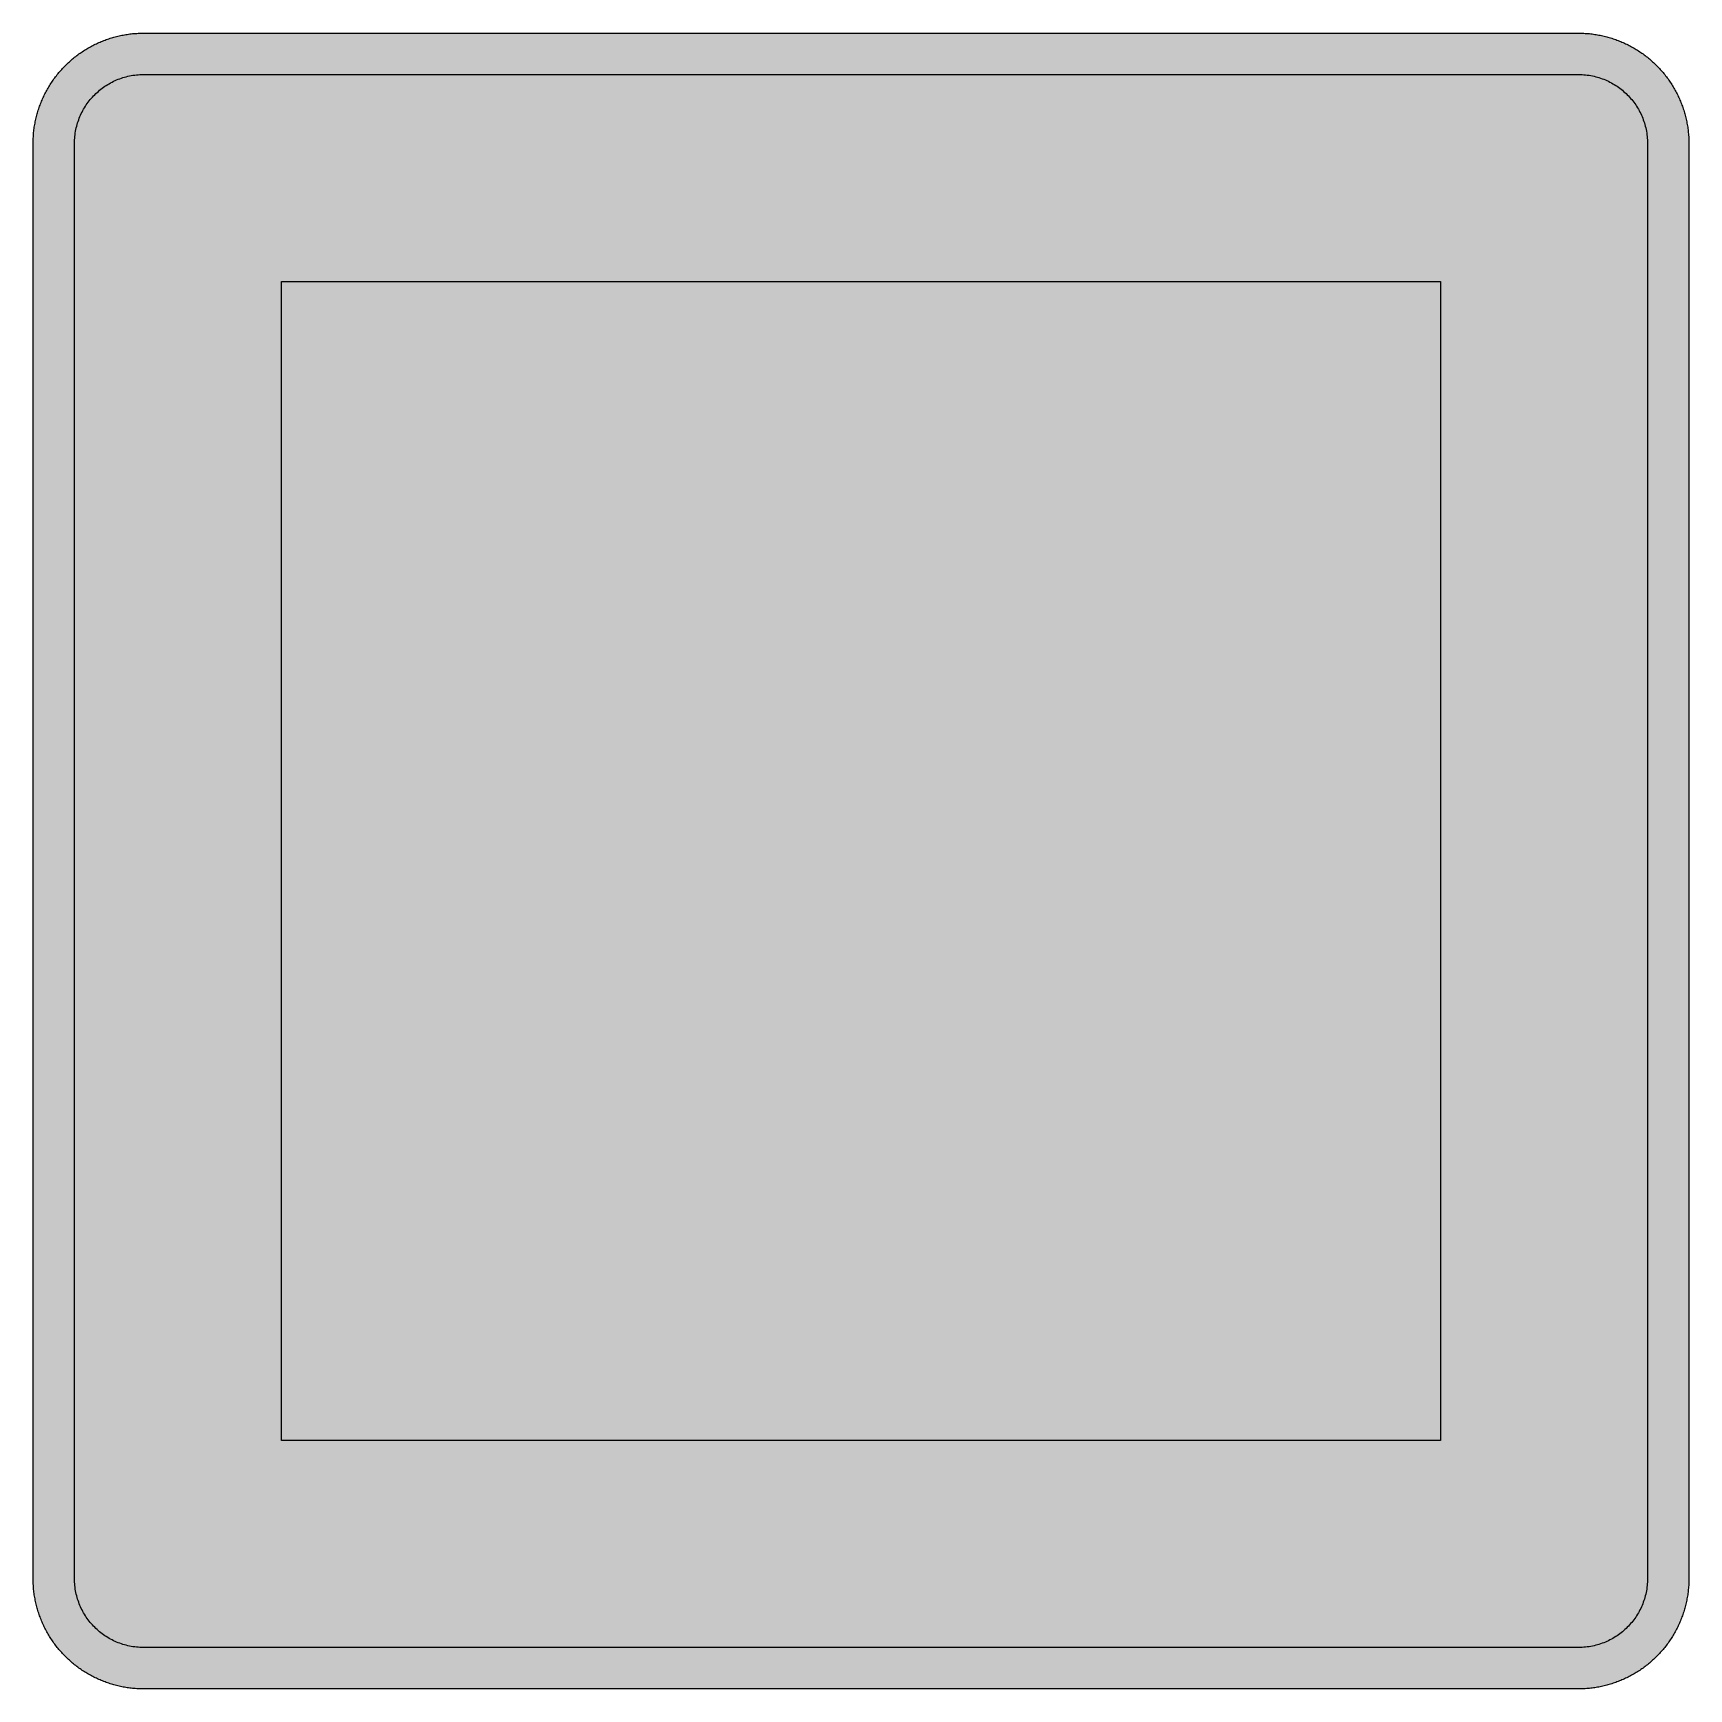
# Model space of a CAD drawing. Header units: millimetres. Extents: x 0 to 212, y 0 to 212.
import ezdxf

# ---------------------------------------------------------------- set-up
doc = ezdxf.new("R2010")
doc.units = ezdxf.units.MM

msp = doc.modelspace()

# ---------------------------------------------------------------- hatches: boundary and pattern name
for color, points in [(254, [(14.1633, 0.0536), (13.9878, 0.0533), (13.8125, 0.0559), (13.6373, 0.061), (13.462, 0.0686), (13.2893, 0.0787), (13.114, 0.0914), (12.9413, 0.1041), (12.7686, 0.1219), (12.5959, 0.1397), (12.4231, 0.16), (12.2504, 0.1829), (12.0777, 0.2057), (11.9075, 0.2337), (11.7373, 0.2616), (11.5672, 0.2921), (11.397, 0.3251), (11.2268, 0.3607), (11.0592, 0.3988), (10.8915, 0.4369), (10.7239, 0.4775), (10.5562, 0.5207), (10.3886, 0.5664), (10.2235, 0.6121), (10.0584, 0.6629), (9.8933, 0.7137), (9.7307, 0.7671), (9.5682, 0.8204), (9.4056, 0.8788), (9.2431, 0.9373), (9.083, 0.9982), (8.923, 1.0617), (8.763, 1.1252), (8.6055, 1.1938), (8.4455, 1.2624), (8.2906, 1.331), (8.1331, 1.4046), (7.9781, 1.4783), (7.8232, 1.5545), (7.6708, 1.6332), (7.5184, 1.7145), (7.366, 1.7958), (7.2161, 1.8796), (7.0663, 1.966), (6.919, 2.0523), (6.7716, 2.1438), (6.6243, 2.2352), (6.4795, 2.3266), (6.3348, 2.4232), (6.19, 2.5197), (6.0477, 2.6187), (5.908, 2.7178), (5.7683, 2.8194), (5.6286, 2.9235), (5.4915, 3.0302), (5.3543, 3.1369), (5.2197, 3.2461), (5.0851, 3.3579), (4.953, 3.4722), (4.8209, 3.5865), (4.6914, 3.7033), (4.5644, 3.8202), (4.4348, 3.9395), (4.3104, 4.0615), (4.1859, 4.1859), (4.0615, 4.3104), (3.9395, 4.4348), (3.8202, 4.5618), (3.7033, 4.6914), (3.5865, 4.8209), (3.4722, 4.953), (3.3579, 5.0851), (3.2487, 5.2197), (3.1369, 5.3543), (3.0302, 5.4915), (2.9235, 5.6286), (2.8194, 5.7683), (2.7178, 5.908), (2.6187, 6.0477), (2.5197, 6.19), (2.4232, 6.3348), (2.3266, 6.477), (2.2352, 6.6243), (2.1438, 6.7691), (2.0523, 6.9164), (1.966, 7.0663), (1.8796, 7.2161), (1.7958, 7.366), (1.7145, 7.5184), (1.6332, 7.6708), (1.5545, 7.8232), (1.4783, 7.9781), (1.4046, 8.1331), (1.331, 8.2906), (1.2598, 8.4455), (1.1913, 8.603), (1.1252, 8.763), (1.0592, 8.923), (0.9982, 9.083), (0.9373, 9.2431), (0.8763, 9.4056), (0.8204, 9.5682), (0.7645, 9.7307), (0.7112, 9.8933), (0.6604, 10.0584), (0.6121, 10.2235), (0.5639, 10.3911), (0.5207, 10.5562), (0.4775, 10.7239), (0.4343, 10.8915), (0.3962, 11.0592), (0.3607, 11.2268), (0.3251, 11.397), (0.2921, 11.5672), (0.2616, 11.7373), (0.2311, 11.9075), (0.2057, 12.0802), (0.1803, 12.2504), (0.1575, 12.4231), (0.1372, 12.5959), (0.1194, 12.7686), (0.1041, 12.9413), (0.0889, 13.1166), (0.0787, 13.2893), (0.0686, 13.4645), (0.061, 13.6373), (0.0559, 13.8125), (0.0508, 13.9878), (0.0508, 14.163), (0.0522, 197.6092), (0.0508, 197.7822), (0.0559, 197.9574), (0.061, 198.1327), (0.0686, 198.308), (0.0787, 198.4807), (0.0889, 198.6559), (0.1041, 198.8287), (0.1194, 199.0014), (0.1372, 199.1741), (0.1575, 199.3468), (0.1803, 199.5195), (0.2057, 199.6923), (0.2311, 199.8624), (0.2616, 200.0326), (0.2921, 200.2028), (0.3251, 200.373), (0.3607, 200.5432), (0.3962, 200.7108), (0.4343, 200.8784), (0.4775, 201.0461), (0.5207, 201.2137), (0.5639, 201.3814), (0.6121, 201.5465), (0.6604, 201.7116), (0.7112, 201.8767), (0.7645, 202.0392), (0.8204, 202.2018), (0.8763, 202.3643), (0.9373, 202.5269), (0.9982, 202.6869), (1.0592, 202.8469), (1.1252, 203.007), (1.1913, 203.1644), (1.2598, 203.3245), (1.331, 203.4794), (1.4046, 203.6369), (1.4783, 203.7918), (1.5545, 203.9468), (1.6332, 204.0992), (1.7145, 204.2516), (1.7958, 204.404), (1.8796, 204.5538), (1.966, 204.7037), (2.0523, 204.851), (2.1438, 204.9983), (2.2352, 205.1456), (2.3266, 205.2904), (2.4232, 205.4352), (2.5197, 205.58), (2.6187, 205.7222), (2.7178, 205.8619), (2.8194, 206.0016), (2.9235, 206.1413), (3.0302, 206.2785), (3.1369, 206.4156), (3.2487, 206.5503), (3.3579, 206.6849), (3.4722, 206.817), (3.5865, 206.949), (3.7033, 207.0786), (3.8202, 207.2056), (3.9395, 207.3351), (4.0615, 207.4596), (4.1859, 207.584), (4.3104, 207.7085), (4.4348, 207.8304), (4.5644, 207.9498), (4.6914, 208.0666), (4.8209, 208.1835), (4.953, 208.2978), (5.0851, 208.4121), (5.2197, 208.5213), (5.3543, 208.6331), (5.4915, 208.7397), (5.6286, 208.8464), (5.7683, 208.9506), (5.908, 209.0522), (6.0477, 209.1512), (6.19, 209.2503), (6.3348, 209.3468), (6.4795, 209.4433), (6.6243, 209.5348), (6.7716, 209.6262), (6.919, 209.7176), (7.0663, 209.804), (7.2161, 209.8904), (7.366, 209.9742), (7.5184, 210.0555), (7.6708, 210.1367), (7.8232, 210.2155), (7.9781, 210.2917), (8.1331, 210.3653), (8.2906, 210.439), (8.4455, 210.5101), (8.6055, 210.5787), (8.763, 210.6447), (8.923, 210.7108), (9.083, 210.7717), (9.2431, 210.8327), (9.4056, 210.8937), (9.5682, 210.9495), (9.7307, 211.0054), (9.8933, 211.0588), (10.0584, 211.1096), (10.2235, 211.1578), (10.3886, 211.2061), (10.5562, 211.2493), (10.7239, 211.2924), (10.8915, 211.3356), (11.0592, 211.3737), (11.2268, 211.4093), (11.397, 211.4448), (11.5672, 211.4779), (11.7373, 211.5083), (11.9075, 211.5388), (12.0777, 211.5642), (12.2504, 211.5896), (12.4231, 211.6125), (12.5959, 211.6328), (12.7686, 211.6506), (12.9413, 211.6658), (13.114, 211.6811), (13.2893, 211.6912), (13.462, 211.7014), (13.6373, 211.709), (13.8125, 211.7141), (13.9878, 211.7192), (14.163, 211.7192), (197.6078, 211.7203), (197.7822, 211.7192), (197.9574, 211.7141), (198.1327, 211.709), (198.3054, 211.7014), (198.4807, 211.6912), (198.6534, 211.6811), (198.8287, 211.6658), (199.0014, 211.6506), (199.1741, 211.6328), (199.3468, 211.6125), (199.5195, 211.5896), (199.6897, 211.5642), (199.8624, 211.5388), (200.0326, 211.5083), (200.2028, 211.4779), (200.373, 211.4448), (200.5432, 211.4093), (200.7108, 211.3737), (200.8784, 211.3356), (201.0461, 211.2924), (201.2137, 211.2493), (201.3788, 211.2061), (201.5465, 211.1578), (201.7116, 211.1096), (201.8767, 211.0588), (202.0392, 211.0054), (202.2018, 210.9495), (202.3643, 210.8937), (202.5269, 210.8327), (202.6869, 210.7717), (202.8469, 210.7108), (203.007, 210.6447), (203.167, 210.5787), (203.3245, 210.5101), (203.4794, 210.439), (203.6369, 210.3653), (203.7918, 210.2917), (203.9468, 210.2155), (204.0992, 210.1367), (204.2516, 210.0555), (204.404, 209.9742), (204.5538, 209.8904), (204.7037, 209.804), (204.8535, 209.7176), (205.0009, 209.6262), (205.1456, 209.5348), (205.293, 209.4433), (205.4352, 209.3468), (205.58, 209.2503), (205.7222, 209.1512), (205.8619, 209.0522), (206.0016, 208.9506), (206.1413, 208.8464), (206.2785, 208.7397), (206.4156, 208.6331), (206.5503, 208.5213), (206.6849, 208.4121), (206.817, 208.2978), (206.949, 208.1835), (207.0786, 208.0666), (207.2081, 207.9498), (207.3351, 207.8304), (207.4596, 207.7085), (207.584, 207.584), (207.7085, 207.4596), (207.8304, 207.3351), (207.9498, 207.2056), (208.0666, 207.0786), (208.1835, 206.949), (208.2978, 206.817), (208.4121, 206.6849), (208.5238, 206.5503), (208.6331, 206.4156), (208.7397, 206.2785), (208.8464, 206.1413), (208.9506, 206.0016), (209.0522, 205.8619), (209.1512, 205.7222), (209.2503, 205.58), (209.3468, 205.4352), (209.4433, 205.2904), (209.5348, 205.1456), (209.6262, 204.9983), (209.7176, 204.851), (209.804, 204.7037), (209.8904, 204.5538), (209.9742, 204.404), (210.0555, 204.2516), (210.1367, 204.0992), (210.2155, 203.9468), (210.2917, 203.7918), (210.3653, 203.6369), (210.439, 203.4794), (210.5076, 203.3245), (210.5762, 203.1644), (210.6447, 203.007), (210.7082, 202.8469), (210.7717, 202.6869), (210.8327, 202.5269), (210.8911, 202.3643), (210.9495, 202.2018), (211.0029, 202.0392), (211.0562, 201.8767), (211.107, 201.7116), (211.1578, 201.5465), (211.2035, 201.3814), (211.2493, 201.2137), (211.2924, 201.0461), (211.3331, 200.8784), (211.3712, 200.7108), (211.4093, 200.5432), (211.4448, 200.373), (211.4779, 200.2028), (211.5083, 200.0326), (211.5363, 199.8624), (211.5642, 199.6923), (211.5871, 199.5195), (211.6099, 199.3468), (211.6303, 199.1741), (211.648, 199.0014), (211.6658, 198.8287), (211.6785, 198.6559), (211.6912, 198.4807), (211.7014, 198.308), (211.709, 198.1327), (211.7141, 197.9574), (211.7166, 197.7822), (211.7166, 197.6069), (211.7189, 14.1647), (211.7166, 13.9878), (211.7141, 13.8125), (211.709, 13.6373), (211.7014, 13.4645), (211.6912, 13.2893), (211.6785, 13.1166), (211.6658, 12.9413), (211.648, 12.7686), (211.6303, 12.5959), (211.6099, 12.4231), (211.5871, 12.2504), (211.5642, 12.0802), (211.5363, 11.9075), (211.5083, 11.7373), (211.4779, 11.5672), (211.4448, 11.397), (211.4093, 11.2268), (211.3712, 11.0592), (211.3331, 10.8915), (211.2924, 10.7239), (211.2493, 10.5562), (211.2035, 10.3911), (211.1578, 10.2235), (211.107, 10.0584), (211.0562, 9.8933), (211.0029, 9.7307), (210.9495, 9.5682), (210.8911, 9.4056), (210.8327, 9.2431), (210.7717, 9.083), (210.7082, 8.923), (210.6447, 8.763), (210.5762, 8.603), (210.5076, 8.4455), (210.439, 8.2906), (210.3653, 8.1331), (210.2917, 7.9781), (210.2155, 7.8232), (210.1367, 7.6708), (210.0555, 7.5184), (209.9742, 7.366), (209.8904, 7.2161), (209.804, 7.0663), (209.7176, 6.9164), (209.6262, 6.7691), (209.5348, 6.6243), (209.4433, 6.477), (209.3468, 6.3348), (209.2503, 6.19), (209.1512, 6.0477), (209.0522, 5.908), (208.9506, 5.7683), (208.8464, 5.6286), (208.7397, 5.4915), (208.6331, 5.3543), (208.5238, 5.2197), (208.4121, 5.0851), (208.2978, 4.953), (208.1835, 4.8209), (208.0666, 4.6914), (207.9498, 4.5618), (207.8304, 4.4348), (207.7085, 4.3104), (207.584, 4.1859), (207.4596, 4.0615), (207.3351, 3.9395), (207.2081, 3.8202), (207.0786, 3.7033), (206.949, 3.5865), (206.817, 3.4722), (206.6849, 3.3579), (206.5503, 3.2461), (206.4156, 3.1369), (206.2785, 3.0302), (206.1413, 2.9235), (206.0016, 2.8194), (205.8619, 2.7178), (205.7222, 2.6187), (205.58, 2.5197), (205.4352, 2.4232), (205.293, 2.3266), (205.1456, 2.2352), (205.0009, 2.1438), (204.8535, 2.0523), (204.7037, 1.966), (204.5538, 1.8796), (204.404, 1.7958), (204.2516, 1.7145), (204.0992, 1.6332), (203.9468, 1.5545), (203.7918, 1.4783), (203.6369, 1.4046), (203.4794, 1.331), (203.3245, 1.2624), (203.167, 1.1938), (203.007, 1.1252), (202.8469, 1.0617), (202.6869, 0.9982), (202.5269, 0.9373), (202.3643, 0.8788), (202.2018, 0.8204), (202.0392, 0.7671), (201.8767, 0.7137), (201.7116, 0.6629), (201.5465, 0.6121), (201.3788, 0.5664), (201.2137, 0.5207), (201.0461, 0.4775), (200.8784, 0.4369), (200.7108, 0.3988), (200.5432, 0.3607), (200.373, 0.3251), (200.2028, 0.2921), (200.0326, 0.2616), (199.8624, 0.2337), (199.6897, 0.2057), (199.5195, 0.1829), (199.3468, 0.16), (199.1741, 0.1397), (199.0014, 0.1219), (198.8287, 0.1041), (198.6534, 0.0914), (198.4807, 0.0787), (198.3054, 0.0686), (198.1327, 0.061), (197.9574, 0.0559), (197.7822, 0.0533), (197.6069, 0.0533)]), (144, [(14.1633, 5.3453), (13.9344, 5.3467), (13.7084, 5.3543), (13.4849, 5.3696), (13.2613, 5.3899), (13.0378, 5.4153), (12.8194, 5.4458), (12.6009, 5.4813), (12.385, 5.522), (12.1717, 5.5702), (11.9583, 5.621), (11.7475, 5.6794), (11.5392, 5.7404), (11.3335, 5.8064), (11.1303, 5.8801), (10.9296, 5.9563), (10.729, 6.0376), (10.5334, 6.1239), (10.3378, 6.2128), (10.1473, 6.3094), (9.9593, 6.4084), (9.7714, 6.5126), (9.5885, 6.6218), (9.4082, 6.7335), (9.2304, 6.8504), (9.0576, 6.9698), (8.8849, 7.0968), (8.7173, 7.2238), (8.5522, 7.3584), (8.3896, 7.4955), (8.2321, 7.6352), (8.0772, 7.78), (7.9273, 7.9273), (7.7775, 8.0772), (7.6352, 8.2321), (7.493, 8.3922), (7.3558, 8.5522), (7.2238, 8.7173), (7.0942, 8.8875), (6.9698, 9.0576), (6.8504, 9.2329), (6.7335, 9.4107), (6.6192, 9.591), (6.5126, 9.7739), (6.4084, 9.9593), (6.3068, 10.1473), (6.2128, 10.3403), (6.1214, 10.5334), (6.035, 10.7315), (5.9538, 10.9296), (5.8776, 11.1303), (5.8064, 11.3335), (5.7404, 11.5418), (5.6769, 11.75), (5.621, 11.9583), (5.5677, 12.1717), (5.522, 12.385), (5.4813, 12.6009), (5.4432, 12.8194), (5.4127, 13.0404), (5.3873, 13.2613), (5.3696, 13.4849), (5.3543, 13.7084), (5.3467, 13.937), (5.3416, 14.163), (5.3439, 197.6092), (5.3467, 197.8355), (5.3543, 198.0616), (5.3696, 198.2851), (5.3873, 198.5086), (5.4127, 198.7321), (5.4432, 198.9506), (5.4813, 199.169), (5.522, 199.3849), (5.5677, 199.5983), (5.621, 199.8116), (5.6769, 200.0225), (5.7404, 200.2307), (5.8064, 200.4365), (5.8776, 200.6397), (5.9538, 200.8403), (6.035, 201.041), (6.1214, 201.2366), (6.2128, 201.4322), (6.3068, 201.6227), (6.4084, 201.8106), (6.5126, 201.9986), (6.6192, 202.1815), (6.7335, 202.3618), (6.8504, 202.5396), (6.9698, 202.7123), (7.0942, 202.885), (7.2238, 203.0527), (7.3558, 203.2178), (7.493, 203.3803), (7.6352, 203.5378), (7.7775, 203.6928), (7.9273, 203.8426), (8.0772, 203.9925), (8.2321, 204.1347), (8.3896, 204.277), (8.5522, 204.4141), (8.7173, 204.5462), (8.8849, 204.6757), (9.0576, 204.8002), (9.2304, 204.9196), (9.4082, 205.0364), (9.5885, 205.1507), (9.7714, 205.2574), (9.9593, 205.3615), (10.1473, 205.4631), (10.3378, 205.5571), (10.5334, 205.6486), (10.729, 205.7349), (10.9296, 205.8162), (11.1303, 205.8924), (11.3335, 205.9635), (11.5392, 206.0296), (11.7475, 206.0931), (11.9583, 206.1489), (12.1717, 206.2023), (12.385, 206.248), (12.6009, 206.2886), (12.8194, 206.3267), (13.0378, 206.3572), (13.2613, 206.3826), (13.4849, 206.4004), (13.7084, 206.4156), (13.9344, 206.4233), (14.163, 206.4283), (197.6078, 206.4286), (197.833, 206.4233), (198.0616, 206.4156), (198.2851, 206.4004), (198.5086, 206.3826), (198.7296, 206.3572), (198.9506, 206.3267), (199.169, 206.2886), (199.3849, 206.248), (199.5983, 206.2023), (199.8116, 206.1489), (200.0199, 206.0931), (200.2282, 206.0296), (200.4365, 205.9635), (200.6397, 205.8924), (200.8403, 205.8162), (201.0385, 205.7349), (201.2366, 205.6486), (201.4296, 205.5571), (201.6227, 205.4631), (201.8106, 205.3615), (201.996, 205.2574), (202.1789, 205.1507), (202.3593, 205.0364), (202.5371, 204.9196), (202.7123, 204.8002), (202.8825, 204.6757), (203.0527, 204.5462), (203.2178, 204.4141), (203.3778, 204.277), (203.5378, 204.1347), (203.6928, 203.9925), (203.8426, 203.8426), (203.9899, 203.6928), (204.1347, 203.5378), (204.2744, 203.3803), (204.4116, 203.2178), (204.5462, 203.0527), (204.6732, 202.885), (204.8002, 202.7123), (204.9196, 202.5396), (205.0364, 202.3618), (205.1482, 202.1815), (205.2574, 201.9986), (205.3615, 201.8106), (205.4606, 201.6227), (205.5571, 201.4322), (205.646, 201.2366), (205.7324, 201.041), (205.8137, 200.8403), (205.8899, 200.6397), (205.9635, 200.4365), (206.0296, 200.2307), (206.0905, 200.0225), (206.1489, 199.8116), (206.1997, 199.5983), (206.248, 199.3849), (206.2886, 199.169), (206.3242, 198.9506), (206.3547, 198.7321), (206.3801, 198.5086), (206.4004, 198.2851), (206.4156, 198.0616), (206.4233, 197.8355), (206.4258, 197.6069), (206.4272, 14.1647), (206.4233, 13.937), (206.4156, 13.7084), (206.4004, 13.4849), (206.3801, 13.2613), (206.3547, 13.0404), (206.3242, 12.8194), (206.2886, 12.6009), (206.248, 12.385), (206.1997, 12.1717), (206.1489, 11.9583), (206.0905, 11.75), (206.0296, 11.5418), (205.9635, 11.3335), (205.8899, 11.1303), (205.8137, 10.9296), (205.7324, 10.7315), (205.646, 10.5334), (205.5571, 10.3403), (205.4606, 10.1473), (205.3615, 9.9593), (205.2574, 9.7739), (205.1482, 9.591), (205.0364, 9.4107), (204.9196, 9.2329), (204.8002, 9.0576), (204.6732, 8.8875), (204.5462, 8.7173), (204.4116, 8.5522), (204.2744, 8.3922), (204.1347, 8.2321), (203.9899, 8.0772), (203.8426, 7.9273), (203.6928, 7.78), (203.5378, 7.6352), (203.3778, 7.4955), (203.2178, 7.3584), (203.0527, 7.2238), (202.8825, 7.0968), (202.7123, 6.9698), (202.5371, 6.8504), (202.3593, 6.7335), (202.1789, 6.6218), (201.996, 6.5126), (201.8106, 6.4084), (201.6227, 6.3094), (201.4296, 6.2128), (201.2366, 6.1239), (201.0385, 6.0376), (200.8403, 5.9563), (200.6397, 5.8801), (200.4365, 5.8064), (200.2282, 5.7404), (200.0199, 5.6794), (199.8116, 5.621), (199.5983, 5.5702), (199.3849, 5.522), (199.169, 5.4813), (198.9506, 5.4458), (198.7296, 5.4153), (198.5086, 5.3899), (198.2851, 5.3696), (198.0616, 5.3543), (197.833, 5.3467), (197.6069, 5.3442)]), (254, [(31.8022, 179.9703), (179.9689, 179.9703), (179.9689, 31.8036), (31.8022, 31.8036)])]:
    msp.add_hatch(color=color).paths.add_polyline_path(points)
h = msp.add_hatch(color=59)
h.paths.add_polyline_path([(170.7113, 87.9958), (170.8328, 88.2574), (170.9522, 88.5215), (171.069, 88.7857), (171.1858, 89.0499), (171.3001, 89.3166), (171.4119, 89.5833), (171.5211, 89.85), (171.6303, 90.1192), (171.737, 90.3859), (171.8412, 90.6551), (171.9453, 90.9244), (172.0469, 91.1962), (172.146, 91.4679), (172.2425, 91.7397), (172.339, 92.0115), (172.433, 92.2833), (172.5244, 92.5576), (172.6133, 92.8319), (172.7022, 93.1062), (172.7886, 93.3806), (172.8724, 93.6574), (172.9537, 93.9343), (173.035, 94.2086), (173.1137, 94.488), (173.1899, 94.7649), (173.2636, 95.0443), (173.3372, 95.3211), (173.4083, 95.6005), (173.4769, 95.8799), (173.5455, 96.1619), (173.609, 96.4413), (173.6725, 96.7232), (173.7335, 97.0051), (173.7944, 97.2845), (173.8503, 97.569), (173.9062, 97.851), (173.9595, 98.1329), (174.0129, 98.4174), (174.0611, 98.7019), (174.1094, 98.9863), (174.1551, 99.2708), (174.2008, 99.5553), (174.2415, 99.8398), (174.2821, 100.1243), (174.3202, 100.4113), (174.3558, 100.6958), (174.3913, 100.9828), (174.4243, 101.2698), (174.4548, 101.5568), (174.4828, 101.8438), (174.5082, 102.1309), (174.5336, 102.4179), (174.5564, 102.7074), (174.5767, 102.9945), (174.5971, 103.284), (174.6123, 103.571), (174.6275, 103.8606), (174.6402, 104.1502), (174.6504, 104.4372), (174.6606, 104.7267), (174.6682, 105.0163), (174.6707, 105.3059), (174.6758, 105.5954), (174.6758, 105.885), (174.6758, 106.1745), (174.6707, 106.4641), (174.6682, 106.7537), (174.6606, 107.0432), (174.6504, 107.3328), (174.6402, 107.6223), (174.6275, 107.9094), (174.6123, 108.1989), (174.5971, 108.4885), (174.5767, 108.7755), (174.5564, 109.0625), (174.5336, 109.3521), (174.5082, 109.6391), (174.4828, 109.9261), (174.4548, 110.2131), (174.4243, 110.5002), (174.3913, 110.7872), (174.3558, 111.0742), (174.3202, 111.3587), (174.2821, 111.6457), (174.2415, 111.9302), (174.2008, 112.2147), (174.1551, 112.5017), (174.1094, 112.7862), (174.0611, 113.0681), (174.0129, 113.3526), (173.9595, 113.6371), (173.9062, 113.919), (173.8503, 114.2009), (173.7944, 114.4854), (173.7335, 114.7648), (173.6725, 115.0468), (173.609, 115.3287), (173.5455, 115.6081), (173.4769, 115.89), (173.4083, 116.1694), (173.3372, 116.4488), (173.2636, 116.7257), (173.1899, 117.0051), (173.1137, 117.282), (173.035, 117.5588), (172.9537, 117.8357), (172.8724, 118.1125), (172.7886, 118.3894), (172.7022, 118.6637), (172.6133, 118.938), (172.5244, 119.2124), (172.433, 119.4867), (172.339, 119.7585), (172.2425, 120.0302), (172.146, 120.302), (172.0469, 120.5738), (171.9453, 120.843), (171.8412, 121.1148), (171.737, 121.3841), (171.6303, 121.6508), (171.5211, 121.92), (171.4119, 122.1867), (171.3001, 122.4534), (171.1858, 122.7201), (171.069, 122.9843), (170.9522, 123.2484), (170.8328, 123.5126), (170.7109, 123.7742), (165.916, 121.5415), (166.022, 121.3104), (166.1262, 121.0793), (166.2278, 120.8481), (166.3294, 120.617), (166.431, 120.3833), (166.5275, 120.1496), (166.624, 119.9159), (166.7205, 119.6823), (166.8145, 119.446), (166.9059, 119.2098), (166.9948, 118.9761), (167.0837, 118.7374), (167.1701, 118.5012), (167.2565, 118.2624), (167.3403, 118.0262), (167.4216, 117.7874), (167.5003, 117.5461), (167.579, 117.3074), (167.6578, 117.0661), (167.7314, 116.8273), (167.8051, 116.586), (167.8788, 116.3422), (167.9473, 116.1009), (168.0159, 115.8596), (168.0845, 115.6157), (168.1505, 115.3719), (168.214, 115.128), (168.275, 114.8842), (168.336, 114.6378), (168.3944, 114.394), (168.4503, 114.1476), (168.5061, 113.9038), (168.5595, 113.6574), (168.6128, 113.4085), (168.6636, 113.1621), (168.7119, 112.9157), (168.7576, 112.6668), (168.8033, 112.4204), (168.8465, 112.1715), (168.8897, 111.9226), (168.9303, 111.6736), (168.9684, 111.4247), (169.004, 111.1758), (169.0395, 110.9243), (169.0726, 110.6754), (169.1056, 110.4265), (169.1361, 110.175), (169.164, 109.9236), (169.1894, 109.6721), (169.2148, 109.4207), (169.2377, 109.1692), (169.2605, 108.9177), (169.2808, 108.6663), (169.2986, 108.4148), (169.3139, 108.1634), (169.3291, 107.9094), (169.3418, 107.6579), (169.352, 107.4039), (169.3621, 107.1524), (169.3697, 106.8984), (169.3774, 106.647), (169.3799, 106.393), (169.3824, 106.139), (169.385, 105.885), (169.3824, 105.631), (169.3799, 105.3795), (169.3774, 105.1255), (169.3697, 104.8715), (169.3621, 104.6201), (169.352, 104.3661), (169.3418, 104.1146), (169.3291, 103.8606), (169.3139, 103.6091), (169.2986, 103.3551), (169.2808, 103.1037), (169.2605, 102.8522), (169.2377, 102.6008), (169.2148, 102.3493), (169.1894, 102.0978), (169.164, 101.8464), (169.1361, 101.5949), (169.1056, 101.346), (169.0726, 101.0945), (169.0395, 100.8456), (169.004, 100.5942), (168.9684, 100.3452), (168.9303, 100.0963), (168.8897, 99.8474), (168.8465, 99.5985), (168.8033, 99.3496), (168.7576, 99.1032), (168.7119, 98.8543), (168.6636, 98.6079), (168.6128, 98.3615), (168.5595, 98.1151), (168.5061, 97.8687), (168.4503, 97.6224), (168.3944, 97.376), (168.336, 97.1321), (168.275, 96.8858), (168.214, 96.6419), (168.1505, 96.3981), (168.0845, 96.1542), (168.0159, 95.9129), (167.9473, 95.6691), (167.8788, 95.4278), (167.8051, 95.1865), (167.7314, 94.9452), (167.6578, 94.7039), (167.579, 94.4626), (167.5003, 94.2238), (167.4216, 93.9851), (167.3403, 93.7463), (167.2565, 93.5076), (167.1701, 93.2688), (167.0837, 93.0326), (166.9948, 92.7964), (166.9059, 92.5601), (166.8145, 92.3239), (166.7205, 92.0902), (166.624, 91.854), (166.5275, 91.6203), (166.431, 91.3867), (166.3294, 91.1555), (166.2278, 90.9244), (166.1262, 90.6907), (166.022, 90.4621), (165.9153, 90.231)])
h.paths.add_polyline_path([(161.1203, 92.4673), (161.2113, 92.6643), (161.3002, 92.8624), (161.3891, 93.0605), (161.4754, 93.2586), (161.5618, 93.4568), (161.6456, 93.6574), (161.7269, 93.8581), (161.8082, 94.0587), (161.8894, 94.2619), (161.9682, 94.4626), (162.0444, 94.6658), (162.1206, 94.869), (162.1942, 95.0722), (162.2679, 95.2754), (162.339, 95.4786), (162.4101, 95.6843), (162.4787, 95.8901), (162.5473, 96.0958), (162.6133, 96.3016), (162.6768, 96.5073), (162.7403, 96.713), (162.8013, 96.9213), (162.8623, 97.1296), (162.9207, 97.3353), (162.9791, 97.5436), (163.035, 97.7544), (163.0883, 97.9627), (163.1417, 98.171), (163.195, 98.3818), (163.2433, 98.5926), (163.2941, 98.8035), (163.3398, 99.0143), (163.3855, 99.2251), (163.4312, 99.4359), (163.4744, 99.6467), (163.515, 99.8601), (163.5557, 100.0709), (163.5963, 100.2843), (163.6319, 100.4976), (163.6674, 100.711), (163.703, 100.9244), (163.736, 101.1377), (163.7665, 101.3511), (163.797, 101.5644), (163.8275, 101.7803), (163.8529, 101.9937), (163.8783, 102.2096), (163.9037, 102.423), (163.9265, 102.6389), (163.9468, 102.8548), (163.9672, 103.0707), (163.9849, 103.2866), (164.0027, 103.5025), (164.018, 103.7184), (164.0332, 103.9343), (164.0459, 104.1502), (164.0561, 104.3661), (164.0662, 104.5845), (164.0738, 104.8004), (164.0815, 105.0163), (164.0865, 105.2347), (164.0891, 105.4506), (164.0916, 105.6691), (164.0916, 105.885), (164.0916, 106.1034), (164.0891, 106.3193), (164.0865, 106.5378), (164.0815, 106.7537), (164.0738, 106.9721), (164.0662, 107.188), (164.0561, 107.4039), (164.0459, 107.6198), (164.0332, 107.8382), (164.018, 108.0541), (164.0027, 108.27), (163.9849, 108.4859), (163.9672, 108.7018), (163.9468, 108.9177), (163.9265, 109.1311), (163.9037, 109.347), (163.8783, 109.5629), (163.8529, 109.7763), (163.8275, 109.9922), (163.797, 110.2055), (163.7665, 110.4189), (163.736, 110.6322), (163.703, 110.8481), (163.6674, 111.0615), (163.6319, 111.2723), (163.5963, 111.4857), (163.5557, 111.699), (163.515, 111.9124), (163.4744, 112.1232), (163.4312, 112.334), (163.3855, 112.5474), (163.3398, 112.7582), (163.2941, 112.969), (163.2433, 113.1773), (163.195, 113.3881), (163.1417, 113.599), (163.0883, 113.8072), (163.035, 114.0181), (162.9791, 114.2263), (162.9207, 114.4346), (162.8623, 114.6429), (162.8013, 114.8486), (162.7403, 115.0569), (162.6768, 115.2627), (162.6133, 115.4709), (162.5473, 115.6767), (162.4787, 115.8824), (162.4101, 116.0856), (162.339, 116.2914), (162.2679, 116.4946), (162.1942, 116.6978), (162.1206, 116.9035), (162.0444, 117.1042), (161.9682, 117.3074), (161.8894, 117.5106), (161.8082, 117.7112), (161.7269, 117.9119), (161.6456, 118.1125), (161.5618, 118.3132), (161.4754, 118.5113), (161.3891, 118.7094), (161.3002, 118.9076), (161.2113, 119.1057), (161.1198, 119.3038), (156.3247, 117.0682), (156.4005, 116.9035), (156.4742, 116.7384), (156.5478, 116.5733), (156.6189, 116.4057), (156.6926, 116.2406), (156.7612, 116.0729), (156.8298, 115.9078), (156.8983, 115.7402), (156.9644, 115.5725), (157.0304, 115.4024), (157.0939, 115.2347), (157.1574, 115.0645), (157.2209, 114.8969), (157.2819, 114.7267), (157.3403, 114.5565), (157.3987, 114.3864), (157.4571, 114.2136), (157.513, 114.0435), (157.5664, 113.8707), (157.6222, 113.7006), (157.673, 113.5278), (157.7238, 113.3551), (157.7746, 113.1824), (157.8254, 113.0097), (157.8712, 112.8344), (157.9194, 112.6617), (157.9651, 112.4864), (158.0083, 112.3137), (158.0515, 112.1385), (158.0947, 111.9632), (158.1353, 111.7879), (158.1734, 111.6127), (158.2115, 111.4349), (158.2496, 111.2596), (158.2852, 111.0844), (158.3207, 110.9066), (158.3538, 110.7288), (158.3868, 110.5535), (158.4173, 110.3757), (158.4477, 110.1979), (158.4757, 110.0201), (158.5036, 109.8423), (158.529, 109.6645), (158.5544, 109.4842), (158.5798, 109.3064), (158.6027, 109.1286), (158.623, 108.9482), (158.6433, 108.7704), (158.6611, 108.5901), (158.6789, 108.4123), (158.6967, 108.2319), (158.7119, 108.0516), (158.7271, 107.8713), (158.7398, 107.6909), (158.75, 107.5106), (158.7602, 107.3302), (158.7703, 107.1499), (158.7779, 106.9696), (158.7856, 106.7892), (158.7906, 106.6089), (158.7957, 106.4285), (158.7983, 106.2482), (158.8008, 106.0679), (158.8008, 105.885), (158.8008, 105.7046), (158.7983, 105.5243), (158.7957, 105.3414), (158.7906, 105.1611), (158.7856, 104.9807), (158.7779, 104.8004), (158.7703, 104.6201), (158.7602, 104.4397), (158.75, 104.2594), (158.7398, 104.079), (158.7271, 103.8987), (158.7119, 103.7184), (158.6967, 103.538), (158.6789, 103.3602), (158.6611, 103.1799), (158.6433, 102.9995), (158.623, 102.8217), (158.6027, 102.6414), (158.5798, 102.4636), (158.5544, 102.2858), (158.529, 102.1055), (158.5036, 101.9277), (158.4757, 101.7499), (158.4477, 101.5721), (158.4173, 101.3943), (158.3868, 101.2165), (158.3538, 101.0412), (158.3207, 100.8634), (158.2852, 100.6856), (158.2496, 100.5103), (158.2115, 100.3351), (158.1734, 100.1573), (158.1353, 99.982), (158.0947, 99.8068), (158.0515, 99.6315), (158.0083, 99.4562), (157.9651, 99.2835), (157.9194, 99.1083), (157.8712, 98.9355), (157.8254, 98.7603), (157.7746, 98.5876), (157.7238, 98.4148), (157.673, 98.2421), (157.6222, 98.0694), (157.5664, 97.8967), (157.513, 97.7265), (157.4571, 97.5538), (157.3987, 97.3836), (157.3403, 97.2134), (157.2819, 97.0432), (157.2209, 96.8731), (157.1574, 96.7029), (157.0939, 96.5352), (157.0304, 96.3651), (156.9644, 96.1974), (156.8983, 96.0298), (156.8298, 95.8621), (156.7612, 95.6945), (156.6926, 95.5294), (156.6189, 95.3618), (156.5478, 95.1967), (156.4742, 95.0316), (156.4005, 94.8665), (156.3243, 94.7014)], flags=16)
h.paths.add_polyline_path([(151.5276, 96.9405), (151.5872, 97.0712), (151.6482, 97.2033), (151.7066, 97.3353), (151.765, 97.4674), (151.8209, 97.5995), (151.8768, 97.7341), (151.9326, 97.8662), (151.986, 98.0008), (152.0393, 98.1354), (152.0927, 98.2701), (152.1435, 98.4047), (152.1943, 98.5393), (152.2451, 98.6765), (152.2933, 98.8111), (152.3416, 98.9482), (152.3873, 99.0854), (152.433, 99.22), (152.4787, 99.3572), (152.5219, 99.4943), (152.5651, 99.634), (152.6083, 99.7712), (152.6489, 99.9084), (152.6896, 100.0481), (152.7277, 100.1852), (152.7658, 100.3249), (152.8039, 100.4646), (152.8394, 100.6043), (152.875, 100.744), (152.9105, 100.8837), (152.9436, 101.0234), (152.9766, 101.1631), (153.0071, 101.3028), (153.0375, 101.4451), (153.068, 101.5848), (153.096, 101.727), (153.1239, 101.8692), (153.1518, 102.0089), (153.1772, 102.1512), (153.2026, 102.2934), (153.2255, 102.4357), (153.2484, 102.5779), (153.2712, 102.7201), (153.2915, 102.8624), (153.3119, 103.0046), (153.3322, 103.1494), (153.35, 103.2916), (153.3677, 103.4339), (153.383, 103.5787), (153.3982, 103.7209), (153.4135, 103.8657), (153.4262, 104.0079), (153.4389, 104.1527), (153.449, 104.2975), (153.4592, 104.4397), (153.4693, 104.5845), (153.477, 104.7293), (153.4846, 104.8741), (153.4922, 105.0163), (153.4973, 105.1611), (153.5024, 105.3059), (153.5049, 105.4506), (153.5074, 105.5954), (153.51, 105.7402), (153.51, 105.885), (153.51, 106.0298), (153.5074, 106.1745), (153.5049, 106.3193), (153.5024, 106.4641), (153.4973, 106.6089), (153.4922, 106.7537), (153.4846, 106.8984), (153.477, 107.0432), (153.4693, 107.1855), (153.4592, 107.3302), (153.449, 107.475), (153.4389, 107.6173), (153.4262, 107.762), (153.4135, 107.9068), (153.3982, 108.0491), (153.383, 108.1938), (153.3677, 108.3361), (153.35, 108.4783), (153.3322, 108.6231), (153.3119, 108.7653), (153.2915, 108.9076), (153.2712, 109.0498), (153.2484, 109.1921), (153.2255, 109.3343), (153.2026, 109.4765), (153.1772, 109.6188), (153.1518, 109.761), (153.1239, 109.9007), (153.096, 110.043), (153.068, 110.1852), (153.0375, 110.3249), (153.0071, 110.4671), (152.9766, 110.6068), (152.9436, 110.7465), (152.9105, 110.8862), (152.875, 111.0259), (152.8394, 111.1656), (152.8039, 111.3053), (152.7658, 111.445), (152.7277, 111.5847), (152.6896, 111.7219), (152.6489, 111.8616), (152.6083, 111.9988), (152.5651, 112.1359), (152.5219, 112.2731), (152.4787, 112.4128), (152.433, 112.5474), (152.3873, 112.6846), (152.3416, 112.8217), (152.2933, 112.9589), (152.2451, 113.0935), (152.1943, 113.2281), (152.1435, 113.3653), (152.0927, 113.4999), (152.0393, 113.6345), (151.986, 113.7691), (151.9326, 113.9012), (151.8768, 114.0358), (151.8209, 114.1705), (151.765, 114.3025), (151.7066, 114.4346), (151.6482, 114.5667), (151.5872, 114.6988), (151.5262, 114.8309), (146.7323, 112.595), (146.7764, 112.4941), (146.8222, 112.3975), (146.8653, 112.2959), (146.9085, 112.1969), (146.9517, 112.0978), (146.9949, 111.9988), (147.0355, 111.8972), (147.0762, 111.7981), (147.1168, 111.6965), (147.1549, 111.5949), (147.193, 111.4958), (147.2311, 111.3942), (147.2692, 111.2926), (147.3048, 111.191), (147.3403, 111.0869), (147.3759, 110.9853), (147.4114, 110.8837), (147.4445, 110.7796), (147.4775, 110.678), (147.5105, 110.5738), (147.541, 110.4697), (147.5715, 110.3681), (147.6019, 110.2639), (147.6324, 110.1598), (147.6604, 110.0557), (147.6883, 109.9515), (147.7162, 109.8474), (147.7416, 109.7407), (147.7696, 109.6366), (147.7924, 109.5324), (147.8178, 109.4257), (147.8407, 109.3216), (147.8636, 109.2149), (147.8864, 109.1108), (147.9093, 109.0041), (147.9296, 108.8974), (147.9499, 108.7933), (147.9677, 108.6866), (147.988, 108.5799), (148.0058, 108.4732), (148.0236, 108.3666), (148.0388, 108.2599), (148.0541, 108.1532), (148.0693, 108.0465), (148.0845, 107.9373), (148.0972, 107.8306), (148.1099, 107.7239), (148.1226, 107.6173), (148.1353, 107.508), (148.1455, 107.4014), (148.1557, 107.2921), (148.1633, 107.1855), (148.1734, 107.0762), (148.1811, 106.9696), (148.1887, 106.8603), (148.1938, 106.7537), (148.1988, 106.6444), (148.2039, 106.5378), (148.209, 106.4285), (148.2115, 106.3193), (148.2141, 106.2126), (148.2166, 106.1034), (148.2166, 105.9942), (148.2166, 105.885), (148.2166, 105.7758), (148.2166, 105.6691), (148.2141, 105.5599), (148.2115, 105.4506), (148.209, 105.3414), (148.2039, 105.2347), (148.1988, 105.1255), (148.1938, 105.0188), (148.1887, 104.9096), (148.1811, 104.8004), (148.1734, 104.6937), (148.1633, 104.5845), (148.1557, 104.4778), (148.1455, 104.3686), (148.1353, 104.2619), (148.1226, 104.1552), (148.1099, 104.046), (148.0972, 103.9393), (148.0845, 103.8327), (148.0693, 103.726), (148.0541, 103.6168), (148.0388, 103.5101), (148.0236, 103.4034), (148.0058, 103.2967), (147.988, 103.19), (147.9677, 103.0834), (147.9499, 102.9792), (147.9296, 102.8725), (147.9093, 102.7659), (147.8864, 102.6592), (147.8636, 102.555), (147.8407, 102.4484), (147.8178, 102.3442), (147.7924, 102.2375), (147.7696, 102.1334), (147.7416, 102.0293), (147.7162, 101.9226), (147.6883, 101.8184), (147.6604, 101.7143), (147.6324, 101.6102), (147.6019, 101.506), (147.5715, 101.4019), (147.541, 101.3003), (147.5105, 101.1961), (147.4775, 101.092), (147.4445, 100.9904), (147.4114, 100.8863), (147.3759, 100.7847), (147.3403, 100.6831), (147.3048, 100.5815), (147.2692, 100.4773), (147.2311, 100.3757), (147.193, 100.2741), (147.1549, 100.1751), (147.1168, 100.0735), (147.0762, 99.9719), (147.0355, 99.8728), (146.9949, 99.7712), (146.9517, 99.6721), (146.9085, 99.5731), (146.8653, 99.4715), (146.8222, 99.3724), (146.7764, 99.2734), (146.7307, 99.1768)], flags=16)
h.paths.add_polyline_path([(142.5857, 146.9619), (143.0604, 146.8399), (143.5329, 146.7129), (144.0028, 146.5809), (144.4727, 146.4437), (144.94, 146.3015), (145.4048, 146.1541), (145.8671, 145.9992), (146.3269, 145.8417), (146.7841, 145.6792), (147.2413, 145.509), (147.6959, 145.3363), (148.1455, 145.1585), (148.5951, 144.973), (149.0421, 144.7851), (149.4866, 144.592), (149.9286, 144.3939), (150.3655, 144.1907), (150.8023, 143.9799), (151.2367, 143.7665), (151.6685, 143.5506), (152.0977, 143.3271), (152.5219, 143.0985), (152.9461, 142.8648), (153.3677, 142.6286), (153.7843, 142.3873), (154.1983, 142.1409), (154.6098, 141.8895), (155.0187, 141.6329), (155.4251, 141.3713), (155.829, 141.1072), (156.2278, 140.8354), (156.624, 140.5611), (157.0177, 140.2842), (157.4089, 139.9997), (157.795, 139.7127), (158.1785, 139.4206), (158.5595, 139.1234), (158.9354, 138.8237), (159.3088, 138.5164), (159.6796, 138.209), (160.0479, 137.8941), (160.4112, 137.5766), (160.7693, 137.254), (161.1274, 136.9263), (161.478, 136.5961), (161.8285, 136.2608), (162.1739, 135.923), (162.5143, 135.5801), (162.8521, 135.2321), (163.1874, 134.8816), (163.5176, 134.526), (163.8427, 134.1679), (164.1653, 133.8047), (164.4828, 133.4364), (164.7977, 133.0655), (165.1076, 132.6921), (165.4124, 132.3137), (165.7147, 131.9301), (166.0144, 131.5441), (166.3065, 131.1554), (166.5961, 130.7617), (166.8805, 130.363), (167.1625, 129.9616), (167.4393, 129.5578), (163.0535, 126.5999), (162.8115, 126.9517), (162.5651, 127.3048), (162.3162, 127.6502), (162.0622, 127.9957), (161.8056, 128.336), (161.544, 128.6739), (161.2798, 129.0091), (161.0131, 129.3419), (160.7414, 129.6695), (160.467, 129.9947), (160.1876, 130.3147), (159.9057, 130.6322), (159.6212, 130.9472), (159.3317, 131.257), (159.0396, 131.5644), (158.7424, 131.8692), (158.4452, 132.1689), (158.1429, 132.4661), (157.8381, 132.7582), (157.5283, 133.0477), (157.2158, 133.3322), (156.9009, 133.6142), (156.5834, 133.8936), (156.2633, 134.1679), (155.9382, 134.4397), (155.6131, 134.7064), (155.2829, 134.968), (154.9502, 135.2296), (154.6123, 135.4836), (154.2745, 135.7351), (153.9342, 135.984), (153.5887, 136.2278), (153.2433, 136.4666), (152.8928, 136.7028), (152.5397, 136.9365), (152.1841, 137.1651), (151.826, 137.3886), (151.4678, 137.607), (151.1046, 137.8229), (150.7388, 138.0363), (150.3705, 138.2446), (149.9997, 138.4478), (149.6289, 138.6459), (149.2529, 138.8415), (148.8745, 139.032), (148.496, 139.2199), (148.1125, 139.4028), (147.7289, 139.5806), (147.3429, 139.7533), (146.9542, 139.9235), (146.5631, 140.0886), (146.1694, 140.2486), (145.7757, 140.4061), (145.3794, 140.556), (144.9807, 140.7033), (144.5793, 140.8481), (144.1755, 140.9852), (143.7716, 141.1199), (143.3652, 141.2494), (142.9563, 141.3739), (142.5448, 141.4932), (142.1333, 141.6101), (141.7193, 141.7193), (141.3053, 141.826)], flags=16)
h.paths.add_polyline_path([(140.0253, 136.6929), (140.3807, 136.6012), (140.7338, 136.5047), (141.0894, 136.4056), (141.4399, 136.304), (141.7904, 136.1973), (142.1384, 136.0856), (142.4864, 135.9713), (142.8318, 135.8519), (143.1747, 135.73), (143.5176, 135.603), (143.858, 135.4734), (144.1958, 135.3388), (144.5336, 135.2017), (144.8664, 135.0594), (145.2016, 134.9146), (145.5318, 134.7673), (145.862, 134.6149), (146.1897, 134.4574), (146.5148, 134.2974), (146.8374, 134.1349), (147.16, 133.9672), (147.4775, 133.7945), (147.795, 133.6218), (148.1125, 133.444), (148.4249, 133.2611), (148.7348, 133.0757), (149.0447, 132.8877), (149.352, 132.6947), (149.6543, 132.4991), (149.9565, 132.301), (150.2562, 132.0978), (150.5534, 131.892), (150.8506, 131.6838), (151.1427, 131.4704), (151.4323, 131.257), (151.7193, 131.0361), (152.0063, 130.8151), (152.2882, 130.589), (152.5676, 130.3604), (152.847, 130.1267), (153.1214, 129.8931), (153.3931, 129.6543), (153.6649, 129.4105), (153.9316, 129.1666), (154.1958, 128.9177), (154.4574, 128.6688), (154.7165, 128.4122), (154.973, 128.1557), (155.2245, 127.8966), (155.4759, 127.6325), (155.7223, 127.3658), (155.9687, 127.0965), (156.21, 126.8247), (156.4488, 126.5479), (156.685, 126.271), (156.9161, 125.9891), (157.1473, 125.7046), (157.3733, 125.4201), (157.5968, 125.128), (157.8153, 124.8359), (158.0337, 124.5413), (158.2471, 124.2441), (158.4579, 123.9418), (158.6636, 123.6396), (154.2796, 120.6814), (154.1043, 120.9319), (153.9291, 121.1834), (153.7513, 121.4323), (153.5709, 121.6787), (153.3881, 121.9225), (153.2026, 122.1638), (153.0121, 122.4026), (152.8216, 122.6388), (152.6286, 122.8725), (152.4305, 123.1062), (152.2324, 123.3348), (152.0317, 123.5608), (151.826, 123.7869), (151.6202, 124.0079), (151.4119, 124.2263), (151.2011, 124.4448), (150.9878, 124.6581), (150.7719, 124.8715), (150.5534, 125.0798), (150.3324, 125.2855), (150.1115, 125.4912), (149.8854, 125.6919), (149.6593, 125.89), (149.4282, 126.0856), (149.1971, 126.2812), (148.9634, 126.4717), (148.7297, 126.6596), (148.4909, 126.8451), (148.2522, 127.0279), (148.0083, 127.2057), (147.7645, 127.3835), (147.5181, 127.5588), (147.2717, 127.729), (147.0203, 127.8992), (146.7688, 128.0643), (146.5174, 128.2268), (146.2608, 128.3868), (146.0043, 128.5443), (145.7452, 128.6993), (145.4836, 128.8491), (145.2194, 128.999), (144.9553, 129.1438), (144.6886, 129.286), (144.4219, 129.4257), (144.1526, 129.5629), (143.8808, 129.6949), (143.6091, 129.8245), (143.3322, 129.9515), (143.0579, 130.0759), (142.781, 130.1979), (142.5016, 130.3147), (142.2197, 130.4315), (141.9377, 130.5408), (141.6533, 130.65), (141.3688, 130.7567), (141.0818, 130.8583), (140.7947, 130.9573), (140.5052, 131.0513), (140.2156, 131.1453), (139.9235, 131.2342), (139.6314, 131.3205), (139.3368, 131.4018), (139.0396, 131.4806), (138.745, 131.5568)], flags=16)
h.paths.add_polyline_path([(137.4648, 126.4236), (137.701, 126.3625), (137.9372, 126.299), (138.1735, 126.2329), (138.4071, 126.1643), (138.6408, 126.0932), (138.872, 126.0196), (139.1056, 125.9434), (139.3342, 125.8621), (139.5628, 125.7808), (139.7914, 125.697), (140.02, 125.6106), (140.2436, 125.5217), (140.4696, 125.4303), (140.6931, 125.3363), (140.9141, 125.2372), (141.1351, 125.1382), (141.3561, 125.0366), (141.572, 124.9324), (141.7904, 124.8258), (142.0063, 124.7165), (142.2197, 124.6048), (142.433, 124.493), (142.6439, 124.3762), (142.8547, 124.2568), (143.063, 124.1349), (143.2712, 124.013), (143.477, 123.886), (143.6802, 123.759), (143.8834, 123.6294), (144.0866, 123.4948), (144.2847, 123.3602), (144.4828, 123.223), (144.6809, 123.0833), (144.8765, 122.9436), (145.0696, 122.7988), (145.2601, 122.6515), (145.4506, 122.5042), (145.6411, 122.3543), (145.8265, 122.2019), (146.0119, 122.047), (146.1948, 121.8895), (146.3777, 121.7295), (146.558, 121.5695), (146.7358, 121.4069), (146.9111, 121.2418), (147.0863, 121.0742), (147.259, 120.904), (147.4292, 120.7313), (147.5969, 120.5586), (147.7645, 120.3833), (147.9296, 120.2055), (148.0922, 120.0252), (148.2547, 119.8448), (148.4122, 119.6619), (148.5697, 119.4765), (148.7246, 119.2886), (148.8796, 119.0981), (149.0294, 118.9076), (149.1793, 118.7145), (149.3241, 118.5189), (149.4688, 118.3234), (149.6111, 118.1252), (149.7533, 117.9246), (149.8905, 117.7214), (145.5057, 114.7642), (145.3998, 114.9147), (145.2956, 115.0645), (145.1889, 115.2144), (145.0797, 115.3617), (144.9705, 115.509), (144.8587, 115.6538), (144.7444, 115.7961), (144.6301, 115.9383), (144.5133, 116.078), (144.3965, 116.2177), (144.2771, 116.3549), (144.1552, 116.492), (144.0332, 116.6266), (143.9088, 116.7587), (143.7843, 116.8908), (143.6573, 117.0203), (143.5303, 117.1499), (143.4008, 117.2769), (143.2687, 117.4013), (143.1366, 117.5258), (143.0045, 117.6477), (142.8699, 117.7696), (142.7328, 117.889), (142.5956, 118.0059), (142.4559, 118.1227), (142.3162, 118.237), (142.174, 118.3488), (142.0317, 118.4605), (141.8869, 118.5697), (141.7422, 118.679), (141.5974, 118.7856), (141.4501, 118.8898), (141.3002, 118.9914), (141.1503, 119.093), (141.0005, 119.192), (140.8481, 119.2911), (140.6931, 119.3876), (140.5382, 119.4816), (140.3833, 119.573), (140.2283, 119.6645), (140.0708, 119.7534), (139.9108, 119.8397), (139.7508, 119.9261), (139.5908, 120.0099), (139.4282, 120.0912), (139.2657, 120.1699), (139.1031, 120.2487), (138.938, 120.3249), (138.7729, 120.4011), (138.6053, 120.4722), (138.4376, 120.5433), (138.27, 120.6119), (138.0998, 120.6805), (137.9296, 120.744), (137.7594, 120.8075), (137.5867, 120.8684), (137.414, 120.9269), (137.2413, 120.9853), (137.066, 121.0412), (136.8908, 121.0945), (136.7155, 121.1453), (136.5377, 121.1961), (136.3624, 121.2418), (136.1821, 121.2875)], flags=16)
h.paths.add_polyline_path([(136.0343, 148.0591), (135.9764, 148.0617), (135.9179, 148.0668), (135.8595, 148.0718), (135.8036, 148.0769), (135.7452, 148.082), (135.6868, 148.0871), (135.6309, 148.0922), (135.5725, 148.0947), (135.5166, 148.0998), (135.4582, 148.1049), (135.3998, 148.1074), (135.3439, 148.1125), (135.2855, 148.1176), (135.2271, 148.1201), (135.1712, 148.1252), (135.1128, 148.1277), (135.0543, 148.1328), (134.9959, 148.1353), (134.94, 148.1404), (134.8816, 148.143), (134.8232, 148.1455), (134.7673, 148.1506), (134.7089, 148.1531), (134.6505, 148.1557), (134.5946, 148.1582), (134.5362, 148.1633), (134.4778, 148.1658), (134.4219, 148.1684), (134.3635, 148.1709), (134.305, 148.1734), (134.2466, 148.176), (134.1907, 148.1785), (134.1323, 148.1811), (134.0739, 148.1836), (134.018, 148.1861), (133.9596, 148.1887), (133.9012, 148.1912), (133.8428, 148.1912), (133.7869, 148.1938), (133.7285, 148.1963), (133.67, 148.1988), (133.6142, 148.1988), (133.5557, 148.2014), (133.4973, 148.2039), (133.4389, 148.2039), (133.383, 148.2065), (133.3246, 148.2065), (133.2662, 148.209), (133.2078, 148.209), (133.1519, 148.2115), (133.0935, 148.2115), (133.035, 148.2141), (132.9792, 148.2141), (132.9207, 148.2141), (132.8623, 148.2166), (132.8039, 148.2166), (132.748, 148.2166), (132.6896, 148.2166), (132.6312, 148.2192), (132.5728, 148.2192), (132.5169, 148.2192), (132.4585, 148.2192), (132.4, 148.2192), (132.3416, 148.2192), (109.2729, 148.2203), (108.8499, 142.9286), (132.3439, 142.9286), (132.3924, 142.9283), (132.4432, 142.9283), (132.494, 142.9258), (132.5448, 142.9258), (132.5956, 142.9258), (132.6464, 142.9258), (132.6972, 142.9258), (132.748, 142.9258), (132.7963, 142.9258), (132.8471, 142.9233), (132.8979, 142.9233), (132.9487, 142.9233), (132.9995, 142.9207), (133.0503, 142.9207), (133.1011, 142.9207), (133.1519, 142.9182), (133.2001, 142.9182), (133.2509, 142.9156), (133.3017, 142.9156), (133.3525, 142.9131), (133.4033, 142.9131), (133.4541, 142.9106), (133.5049, 142.908), (133.5557, 142.908), (133.6065, 142.9055), (133.6548, 142.9029), (133.7056, 142.9029), (133.7564, 142.9004), (133.8072, 142.8979), (133.858, 142.8953), (133.9088, 142.8953), (133.9596, 142.8928), (134.0104, 142.8902), (134.0587, 142.8877), (134.1095, 142.8852), (134.1603, 142.8826), (134.2111, 142.8801), (134.2619, 142.8775), (134.3127, 142.875), (134.3635, 142.8725), (134.4117, 142.8699), (134.4625, 142.8674), (134.5133, 142.8623), (134.5641, 142.8598), (134.6149, 142.8572), (134.6657, 142.8547), (134.7165, 142.8521), (134.7648, 142.8471), (134.8156, 142.8445), (134.8664, 142.842), (134.9172, 142.8369), (134.968, 142.8344), (135.0188, 142.8293), (135.067, 142.8267), (135.1178, 142.8217), (135.1686, 142.8191), (135.2194, 142.814), (135.2702, 142.8115), (135.321, 142.8064), (135.3693, 142.8013), (135.4201, 142.7988), (135.4709, 142.7937), (135.5217, 142.7886), (135.5725, 142.7861)], flags=16)
h.paths.add_polyline_path([(135.1111, 137.5156), (135.067, 137.5181), (135.0239, 137.5207), (134.9807, 137.5258), (134.9375, 137.5283), (134.8943, 137.5334), (134.8511, 137.5359), (134.808, 137.5385), (134.7648, 137.5435), (134.7216, 137.5461), (134.6784, 137.5486), (134.6352, 137.5512), (134.5921, 137.5562), (134.5489, 137.5588), (134.5057, 137.5613), (134.4625, 137.5639), (134.4193, 137.5664), (134.3762, 137.5689), (134.333, 137.5715), (134.2898, 137.574), (134.2466, 137.5766), (134.2034, 137.5816), (134.1603, 137.5816), (134.1171, 137.5842), (134.0739, 137.5867), (134.0307, 137.5893), (133.9875, 137.5918), (133.9444, 137.5943), (133.9012, 137.5969), (133.858, 137.5994), (133.8148, 137.602), (133.7716, 137.602), (133.7285, 137.6045), (133.6853, 137.607), (133.6421, 137.6096), (133.5989, 137.6096), (133.5557, 137.6121), (133.5126, 137.6147), (133.4694, 137.6147), (133.4262, 137.6172), (133.383, 137.6172), (133.3398, 137.6197), (133.2967, 137.6223), (133.2535, 137.6223), (133.2103, 137.6248), (133.1671, 137.6248), (133.1214, 137.6248), (133.0782, 137.6274), (133.035, 137.6274), (132.9919, 137.6299), (132.9487, 137.6299), (132.9055, 137.6299), (132.8623, 137.6324), (132.8191, 137.6324), (132.776, 137.6324), (132.7328, 137.6324), (132.6896, 137.635), (132.6464, 137.635), (132.6032, 137.635), (132.5601, 137.635), (132.5169, 137.635), (132.4737, 137.635), (132.4305, 137.635), (132.3848, 137.635), (132.3416, 137.635), (108.427, 137.637), (108.0022, 132.3453), (132.3439, 132.3453), (132.3797, 132.3442), (132.4153, 132.3442), (132.4508, 132.3442), (132.4864, 132.3442), (132.522, 132.3442), (132.5601, 132.3442), (132.5956, 132.3416), (132.6312, 132.3416), (132.6667, 132.3416), (132.7048, 132.3416), (132.7404, 132.3416), (132.776, 132.3416), (132.8115, 132.3391), (132.8471, 132.3391), (132.8852, 132.3391), (132.9207, 132.3365), (132.9563, 132.3365), (132.9919, 132.3365), (133.0274, 132.334), (133.0655, 132.334), (133.1011, 132.334), (133.1366, 132.3315), (133.1722, 132.3315), (133.2078, 132.3289), (133.2459, 132.3289), (133.2814, 132.3264), (133.317, 132.3264), (133.3525, 132.3238), (133.3881, 132.3238), (133.4262, 132.3213), (133.4618, 132.3188), (133.4973, 132.3188), (133.5329, 132.3162), (133.5684, 132.3162), (133.6065, 132.3137), (133.6421, 132.3111), (133.6777, 132.3086), (133.7132, 132.3086), (133.7488, 132.3061), (133.7843, 132.3035), (133.8224, 132.301), (133.858, 132.301), (133.8936, 132.2984), (133.9291, 132.2959), (133.9647, 132.2934), (134.0028, 132.2908), (134.0383, 132.2883), (134.0739, 132.2857), (134.1095, 132.2832), (134.145, 132.2807), (134.1806, 132.2781), (134.2187, 132.2756), (134.2542, 132.273), (134.2898, 132.2705), (134.3254, 132.268), (134.3609, 132.2654), (134.399, 132.2629), (134.4346, 132.2603), (134.4701, 132.2578), (134.5057, 132.2553), (134.5413, 132.2502), (134.5768, 132.2476), (134.6149, 132.2451), (134.6505, 132.2426)], flags=16)
h.paths.add_polyline_path([(134.1893, 126.9721), (134.1603, 126.9746), (134.1298, 126.9746), (134.1018, 126.9771), (134.0739, 126.9797), (134.0434, 126.9822), (134.0155, 126.9848), (133.9875, 126.9873), (133.9571, 126.9898), (133.9291, 126.9924), (133.9012, 126.9949), (133.8707, 126.9975), (133.8428, 126.9975), (133.8148, 127), (133.7843, 127.0025), (133.7564, 127.0051), (133.7285, 127.0051), (133.698, 127.0076), (133.67, 127.0102), (133.6421, 127.0127), (133.6116, 127.0127), (133.5837, 127.0152), (133.5557, 127.0178), (133.5253, 127.0178), (133.4973, 127.0203), (133.4694, 127.0229), (133.4389, 127.0229), (133.411, 127.0254), (133.383, 127.0254), (133.3525, 127.0279), (133.3246, 127.0279), (133.2941, 127.0305), (133.2662, 127.0305), (133.2382, 127.033), (133.2078, 127.033), (133.1798, 127.0356), (133.1519, 127.0356), (133.1214, 127.0381), (133.0935, 127.0381), (133.0655, 127.0406), (133.035, 127.0406), (133.0071, 127.0406), (132.9792, 127.0432), (132.9487, 127.0432), (132.9207, 127.0432), (132.8903, 127.0457), (132.8623, 127.0457), (132.8344, 127.0457), (132.8039, 127.0483), (132.776, 127.0483), (132.748, 127.0483), (132.7175, 127.0483), (132.6896, 127.0483), (132.6591, 127.0508), (132.6312, 127.0508), (132.6032, 127.0508), (132.5728, 127.0508), (132.5448, 127.0508), (132.5169, 127.0508), (132.4864, 127.0508), (132.4585, 127.0508), (132.4305, 127.0533), (132.4, 127.0533), (132.3721, 127.0533), (132.3416, 127.0533), (107.5792, 127.0536), (107.1563, 121.762), (132.3439, 121.762), (132.3645, 121.76), (132.3848, 121.76), (132.4077, 121.76), (132.4305, 121.76), (132.4508, 121.76), (132.4737, 121.76), (132.494, 121.76), (132.5169, 121.76), (132.5372, 121.76), (132.5601, 121.76), (132.5804, 121.76), (132.6032, 121.7574), (132.6236, 121.7574), (132.6464, 121.7574), (132.6693, 121.7574), (132.6896, 121.7574), (132.7125, 121.7574), (132.7328, 121.7549), (132.7556, 121.7549), (132.776, 121.7549), (132.7988, 121.7549), (132.8191, 121.7524), (132.842, 121.7524), (132.8623, 121.7524), (132.8852, 121.7524), (132.9055, 121.7498), (132.9284, 121.7498), (132.9487, 121.7498), (132.9715, 121.7473), (132.9919, 121.7473), (133.0147, 121.7473), (133.035, 121.7447), (133.0579, 121.7447), (133.0782, 121.7422), (133.1011, 121.7422), (133.1214, 121.7422), (133.1443, 121.7397), (133.1646, 121.7397), (133.1874, 121.7371), (133.2078, 121.7371), (133.2306, 121.7346), (133.2509, 121.7346), (133.2738, 121.732), (133.2941, 121.732), (133.317, 121.7295), (133.3373, 121.7295), (133.3602, 121.727), (133.3805, 121.727), (133.4033, 121.7244), (133.4237, 121.7244), (133.4465, 121.7219), (133.4668, 121.7193), (133.4897, 121.7193), (133.51, 121.7168), (133.5329, 121.7168), (133.5532, 121.7143), (133.5761, 121.7117), (133.5964, 121.7117), (133.6192, 121.7092), (133.6396, 121.7066), (133.6624, 121.7066), (133.6827, 121.7041), (133.7056, 121.7016), (133.7259, 121.699)], flags=16)
h.paths.add_polyline_path([(142.5857, 64.8102), (143.0604, 64.93), (143.5329, 65.057), (144.0028, 65.1891), (144.4727, 65.3263), (144.94, 65.4685), (145.4048, 65.6158), (145.8671, 65.7708), (146.3269, 65.9282), (146.7841, 66.0908), (147.2413, 66.2584), (147.6959, 66.4337), (148.1455, 66.6115), (148.5951, 66.7944), (149.0421, 66.9849), (149.4866, 67.1779), (149.9286, 67.376), (150.3655, 67.5792), (150.8023, 67.7901), (151.2367, 68.0034), (151.6685, 68.2193), (152.0977, 68.4428), (152.5219, 68.6714), (152.9461, 68.9051), (153.3677, 69.1413), (153.7843, 69.3826), (154.1983, 69.629), (154.6098, 69.8805), (155.0187, 70.137), (155.4251, 70.3986), (155.829, 70.6628), (156.2278, 70.9346), (156.624, 71.2089), (157.0177, 71.4858), (157.4089, 71.7702), (157.795, 72.0573), (158.1785, 72.3494), (158.5595, 72.6465), (158.9354, 72.9463), (159.3088, 73.2536), (159.6796, 73.5635), (160.0479, 73.8759), (160.4112, 74.1934), (160.7693, 74.516), (161.1274, 74.8436), (161.478, 75.1738), (161.8285, 75.5091), (162.1739, 75.8469), (162.5143, 76.1898), (162.8521, 76.5378), (163.1874, 76.8883), (163.5176, 77.2439), (163.8427, 77.6021), (164.1653, 77.9653), (164.4828, 78.3336), (164.7977, 78.7044), (165.1076, 79.0778), (165.4124, 79.4563), (165.7147, 79.8398), (166.0144, 80.2259), (166.3065, 80.6145), (166.5961, 81.0082), (166.8805, 81.407), (167.1625, 81.8083), (167.4393, 82.2122), (163.0535, 85.1722), (162.8115, 84.8157), (162.5651, 84.4652), (162.3162, 84.1172), (162.0622, 83.7743), (161.8056, 83.4339), (161.544, 83.0936), (161.2798, 82.7608), (161.0131, 82.4281), (160.7414, 82.1004), (160.467, 81.7778), (160.1876, 81.4553), (159.9057, 81.1378), (159.6212, 80.8228), (159.3317, 80.5129), (159.0396, 80.2056), (158.7424, 79.9033), (158.4452, 79.6011), (158.1429, 79.3064), (157.8381, 79.0118), (157.5283, 78.7222), (157.2158, 78.4377), (156.9009, 78.1558), (156.5834, 77.8764), (156.2633, 77.6021), (155.9382, 77.3303), (155.6131, 77.0636), (155.2829, 76.802), (154.9502, 76.5429), (154.6123, 76.2864), (154.2745, 76.0349), (153.9342, 75.786), (153.5887, 75.5421), (153.2433, 75.3034), (152.8928, 75.0672), (152.5397, 74.8335), (152.1841, 74.6049), (151.826, 74.3814), (151.4678, 74.1629), (151.1046, 73.947), (150.7388, 73.7337), (150.3705, 73.5254), (149.9997, 73.3222), (149.6289, 73.1241), (149.2529, 72.9285), (148.8745, 72.738), (148.496, 72.55), (148.1125, 72.3671), (147.7289, 72.1893), (147.3429, 72.0166), (146.9542, 71.8464), (146.5631, 71.6813), (146.1694, 71.5213), (145.7757, 71.3638), (145.3794, 71.214), (144.9807, 71.0667), (144.5793, 70.9219), (144.1755, 70.7847), (143.7716, 70.6501), (143.3652, 70.5206), (142.9563, 70.3961), (142.5448, 70.2767), (142.1333, 70.1599), (141.7193, 70.0507), (141.3053, 69.944)], flags=16)
h.paths.add_polyline_path([(140.0253, 75.0792), (140.3807, 75.1688), (140.7338, 75.2627), (141.0894, 75.3618), (141.4399, 75.4659), (141.7904, 75.5726), (142.1384, 75.6844), (142.4864, 75.7987), (142.8318, 75.9181), (143.1747, 76.04), (143.5176, 76.1644), (143.858, 76.2965), (144.1958, 76.4286), (144.5336, 76.5683), (144.8664, 76.708), (145.2016, 76.8553), (145.5318, 77.0026), (145.862, 77.155), (146.1897, 77.3125), (146.5148, 77.4725), (146.8374, 77.6351), (147.16, 77.8027), (147.4775, 77.9755), (147.795, 78.1482), (148.1125, 78.326), (148.4249, 78.5089), (148.7348, 78.6943), (149.0447, 78.8822), (149.352, 79.0753), (149.6543, 79.2709), (149.9565, 79.469), (150.2562, 79.6722), (150.5534, 79.8779), (150.8506, 80.0862), (151.1427, 80.2996), (151.4323, 80.5155), (151.7193, 80.7339), (152.0063, 80.9549), (152.2882, 81.1809), (152.5676, 81.4095), (152.847, 81.6432), (153.1214, 81.8794), (153.3931, 82.1157), (153.6649, 82.3595), (153.9316, 82.6033), (154.1958, 82.8523), (154.4574, 83.1037), (154.7165, 83.3577), (154.973, 83.6143), (155.2245, 83.8733), (155.4759, 84.1375), (155.7223, 84.4042), (155.9687, 84.6734), (156.21, 84.9452), (156.4488, 85.2221), (156.685, 85.4989), (156.9161, 85.7809), (157.1473, 86.0654), (157.3733, 86.3498), (157.5968, 86.6419), (157.8153, 86.934), (158.0337, 87.2287), (158.2471, 87.5259), (158.4579, 87.8281), (158.6636, 88.1304), (154.2796, 91.0907), (154.1043, 90.8355), (153.9291, 90.5866), (153.7513, 90.3376), (153.5709, 90.0913), (153.3881, 89.8474), (153.2026, 89.6061), (153.0121, 89.3674), (152.8216, 89.1311), (152.6286, 88.8975), (152.4305, 88.6638), (152.2324, 88.4352), (152.0317, 88.2091), (151.826, 87.9831), (151.6202, 87.7621), (151.4119, 87.5436), (151.2011, 87.3252), (150.9878, 87.1118), (150.7719, 86.901), (150.5534, 86.6902), (150.3324, 86.4845), (150.1115, 86.2787), (149.8854, 86.0781), (149.6593, 85.8799), (149.4282, 85.6844), (149.1971, 85.4888), (148.9634, 85.2983), (148.7297, 85.1103), (148.4909, 84.9249), (148.2522, 84.742), (148.0083, 84.5642), (147.7645, 84.3864), (147.5181, 84.2112), (147.2717, 84.041), (147.0203, 83.8708), (146.7688, 83.7057), (146.5174, 83.5431), (146.2608, 83.3831), (146.0043, 83.2256), (145.7452, 83.0707), (145.4836, 82.9208), (145.2194, 82.771), (144.9553, 82.6262), (144.6886, 82.484), (144.4219, 82.3443), (144.1526, 82.2071), (143.8808, 82.075), (143.6091, 81.9455), (143.3322, 81.8185), (143.0579, 81.694), (142.781, 81.5721), (142.5016, 81.4553), (142.2197, 81.3384), (141.9377, 81.2267), (141.6533, 81.12), (141.3688, 81.0133), (141.0818, 80.9117), (140.7947, 80.8126), (140.5052, 80.7161), (140.2156, 80.6247), (139.9235, 80.5358), (139.6314, 80.4494), (139.3368, 80.3681), (139.0396, 80.2894), (138.745, 80.2132)], flags=16)
h.paths.add_polyline_path([(137.4648, 85.3486), (137.701, 85.4075), (137.9372, 85.471), (138.1735, 85.537), (138.4071, 85.6056), (138.6408, 85.6767), (138.872, 85.7504), (139.1056, 85.8266), (139.3342, 85.9053), (139.5628, 85.9892), (139.7914, 86.073), (140.02, 86.1593), (140.2436, 86.2482), (140.4696, 86.3397), (140.6931, 86.4337), (140.9141, 86.5327), (141.1351, 86.6318), (141.3561, 86.7334), (141.572, 86.8375), (141.7904, 86.9442), (142.0063, 87.0534), (142.2197, 87.1652), (142.433, 87.2769), (142.6439, 87.3938), (142.8547, 87.5132), (143.063, 87.6351), (143.2712, 87.757), (143.477, 87.884), (143.6802, 88.011), (143.8834, 88.1405), (144.0866, 88.2752), (144.2847, 88.4098), (144.4828, 88.5469), (144.6809, 88.6866), (144.8765, 88.8263), (145.0696, 88.9711), (145.2601, 89.1184), (145.4506, 89.2658), (145.6411, 89.4156), (145.8265, 89.568), (146.0119, 89.723), (146.1948, 89.8804), (146.3777, 90.0405), (146.558, 90.2005), (146.7358, 90.363), (146.9111, 90.5281), (147.0863, 90.6958), (147.259, 90.866), (147.4292, 91.0387), (147.5969, 91.2114), (147.7645, 91.3867), (147.9296, 91.5645), (148.0922, 91.7448), (148.2547, 91.9251), (148.4122, 92.108), (148.5697, 92.2934), (148.7246, 92.4814), (148.8796, 92.6719), (149.0294, 92.8624), (149.1793, 93.0554), (149.3241, 93.251), (149.4688, 93.4466), (149.6111, 93.6447), (149.7533, 93.8454), (149.8905, 94.0486), (145.5057, 97.0093), (145.3998, 96.8553), (145.2956, 96.7054), (145.1889, 96.5581), (145.0797, 96.4082), (144.9705, 96.2635), (144.8587, 96.1187), (144.7444, 95.9739), (144.6301, 95.8317), (144.5133, 95.692), (144.3965, 95.5523), (144.2771, 95.4151), (144.1552, 95.2805), (144.0332, 95.1459), (143.9088, 95.0112), (143.7843, 94.8792), (143.6573, 94.7496), (143.5303, 94.6201), (143.4008, 94.4931), (143.2687, 94.3686), (143.1366, 94.2442), (143.0045, 94.1222), (142.8699, 94.0003), (142.7328, 93.8809), (142.5956, 93.7641), (142.4559, 93.6473), (142.3162, 93.533), (142.174, 93.4212), (142.0317, 93.3094), (141.8869, 93.2002), (141.7422, 93.091), (141.5974, 92.9843), (141.4501, 92.8802), (141.3002, 92.7786), (141.1503, 92.677), (141.0005, 92.5779), (140.8481, 92.4789), (140.6931, 92.3823), (140.5382, 92.2884), (140.3833, 92.1969), (140.2283, 92.1055), (140.0708, 92.0166), (139.9108, 91.9302), (139.7508, 91.8439), (139.5908, 91.76), (139.4282, 91.6788), (139.2657, 91.5975), (139.1031, 91.5213), (138.938, 91.4451), (138.7729, 91.3689), (138.6053, 91.2978), (138.4376, 91.2266), (138.27, 91.1581), (138.0998, 91.0895), (137.9296, 91.026), (137.7594, 90.9625), (137.5867, 90.9015), (137.414, 90.8406), (137.2413, 90.7847), (137.066, 90.7288), (136.8908, 90.6755), (136.7155, 90.6247), (136.5377, 90.5739), (136.3624, 90.5281), (136.1821, 90.4824)], flags=16)
h.paths.add_polyline_path([(136.0343, 63.7134), (135.9764, 63.7083), (135.9179, 63.7032), (135.8595, 63.6981), (135.8036, 63.693), (135.7452, 63.688), (135.6868, 63.6829), (135.6309, 63.6803), (135.5725, 63.6753), (135.5166, 63.6702), (135.4582, 63.6651), (135.3998, 63.6626), (135.3439, 63.6575), (135.2855, 63.6549), (135.2271, 63.6499), (135.1712, 63.6473), (135.1128, 63.6422), (135.0543, 63.6397), (134.9959, 63.6346), (134.94, 63.6321), (134.8816, 63.627), (134.8232, 63.6245), (134.7673, 63.6219), (134.7089, 63.6168), (134.6505, 63.6143), (134.5946, 63.6118), (134.5362, 63.6092), (134.4778, 63.6067), (134.4219, 63.6041), (134.3635, 63.5991), (134.305, 63.5965), (134.2466, 63.594), (134.1907, 63.5914), (134.1323, 63.5889), (134.0739, 63.5864), (134.018, 63.5864), (133.9596, 63.5838), (133.9012, 63.5813), (133.8428, 63.5787), (133.7869, 63.5762), (133.7285, 63.5737), (133.67, 63.5737), (133.6142, 63.5711), (133.5557, 63.5686), (133.4973, 63.5686), (133.4389, 63.566), (133.383, 63.566), (133.3246, 63.5635), (133.2662, 63.5635), (133.2078, 63.561), (133.1519, 63.561), (133.0935, 63.5584), (133.035, 63.5584), (132.9792, 63.5559), (132.9207, 63.5559), (132.8623, 63.5559), (132.8039, 63.5559), (132.748, 63.5533), (132.6896, 63.5533), (132.6312, 63.5533), (132.5728, 63.5533), (132.5169, 63.5533), (132.4585, 63.5533), (132.4, 63.5533), (132.3416, 63.5533), (109.2729, 63.5536), (108.8499, 68.8453), (132.3439, 68.8453), (132.3924, 68.8442), (132.4432, 68.8442), (132.494, 68.8442), (132.5448, 68.8442), (132.5956, 68.8442), (132.6464, 68.8442), (132.6972, 68.8467), (132.748, 68.8467), (132.7963, 68.8467), (132.8471, 68.8467), (132.8979, 68.8492), (132.9487, 68.8492), (132.9995, 68.8492), (133.0503, 68.8518), (133.1011, 68.8518), (133.1519, 68.8518), (133.2001, 68.8543), (133.2509, 68.8543), (133.3017, 68.8569), (133.3525, 68.8569), (133.4033, 68.8594), (133.4541, 68.8594), (133.5049, 68.8619), (133.5557, 68.8645), (133.6065, 68.8645), (133.6548, 68.867), (133.7056, 68.8696), (133.7564, 68.8696), (133.8072, 68.8721), (133.858, 68.8746), (133.9088, 68.8772), (133.9596, 68.8797), (134.0104, 68.8823), (134.0587, 68.8848), (134.1095, 68.8848), (134.1603, 68.8873), (134.2111, 68.8899), (134.2619, 68.8924), (134.3127, 68.895), (134.3635, 68.8975), (134.4117, 68.9026), (134.4625, 68.9051), (134.5133, 68.9077), (134.5641, 68.9102), (134.6149, 68.9127), (134.6657, 68.9153), (134.7165, 68.9204), (134.7648, 68.9229), (134.8156, 68.9254), (134.8664, 68.9305), (134.9172, 68.9331), (134.968, 68.9356), (135.0188, 68.9407), (135.067, 68.9432), (135.1178, 68.9483), (135.1686, 68.9508), (135.2194, 68.9559), (135.2702, 68.9585), (135.321, 68.9635), (135.3693, 68.9686), (135.4201, 68.9712), (135.4709, 68.9762), (135.5217, 68.9813), (135.5725, 68.9839)], flags=16)
h.paths.add_polyline_path([(135.1111, 74.2565), (135.067, 74.2518), (135.0239, 74.2467), (134.9807, 74.2442), (134.9375, 74.2417), (134.8943, 74.2366), (134.8511, 74.234), (134.808, 74.2315), (134.7648, 74.2264), (134.7216, 74.2239), (134.6784, 74.2213), (134.6352, 74.2188), (134.5921, 74.2137), (134.5489, 74.2112), (134.5057, 74.2086), (134.4625, 74.2061), (134.4193, 74.2036), (134.3762, 74.201), (134.333, 74.1985), (134.2898, 74.1959), (134.2466, 74.1934), (134.2034, 74.1909), (134.1603, 74.1883), (134.1171, 74.1858), (134.0739, 74.1832), (134.0307, 74.1807), (133.9875, 74.1782), (133.9444, 74.1756), (133.9012, 74.1731), (133.858, 74.1705), (133.8148, 74.1705), (133.7716, 74.168), (133.7285, 74.1655), (133.6853, 74.1629), (133.6421, 74.1629), (133.5989, 74.1604), (133.5557, 74.1578), (133.5126, 74.1578), (133.4694, 74.1553), (133.4262, 74.1528), (133.383, 74.1528), (133.3398, 74.1502), (133.2967, 74.1502), (133.2535, 74.1477), (133.2103, 74.1477), (133.1671, 74.1451), (133.1214, 74.1451), (133.0782, 74.1451), (133.035, 74.1426), (132.9919, 74.1426), (132.9487, 74.1426), (132.9055, 74.1401), (132.8623, 74.1401), (132.8191, 74.1401), (132.776, 74.1375), (132.7328, 74.1375), (132.6896, 74.1375), (132.6464, 74.1375), (132.6032, 74.1375), (132.5601, 74.1375), (132.5169, 74.135), (132.4737, 74.135), (132.4305, 74.135), (132.3848, 74.135), (132.3416, 74.135), (108.427, 74.1369), (108.0022, 79.4286), (132.3439, 79.4286), (132.3797, 79.4283), (132.4153, 79.4283), (132.4508, 79.4283), (132.4864, 79.4283), (132.522, 79.4283), (132.5601, 79.4283), (132.5956, 79.4283), (132.6312, 79.4283), (132.6667, 79.4283), (132.7048, 79.4309), (132.7404, 79.4309), (132.776, 79.4309), (132.8115, 79.4309), (132.8471, 79.4309), (132.8852, 79.4334), (132.9207, 79.4334), (132.9563, 79.4334), (132.9919, 79.436), (133.0274, 79.436), (133.0655, 79.436), (133.1011, 79.4385), (133.1366, 79.4385), (133.1722, 79.441), (133.2078, 79.441), (133.2459, 79.4436), (133.2814, 79.4436), (133.317, 79.4461), (133.3525, 79.4461), (133.3881, 79.4487), (133.4262, 79.4487), (133.4618, 79.4512), (133.4973, 79.4512), (133.5329, 79.4537), (133.5684, 79.4563), (133.6065, 79.4563), (133.6421, 79.4588), (133.6777, 79.4614), (133.7132, 79.4614), (133.7488, 79.4639), (133.7843, 79.4664), (133.8224, 79.469), (133.858, 79.4715), (133.8936, 79.4715), (133.9291, 79.4741), (133.9647, 79.4766), (134.0028, 79.4791), (134.0383, 79.4817), (134.0739, 79.4842), (134.1095, 79.4868), (134.145, 79.4893), (134.1806, 79.4918), (134.2187, 79.4944), (134.2542, 79.4969), (134.2898, 79.4995), (134.3254, 79.502), (134.3609, 79.5045), (134.399, 79.5071), (134.4346, 79.5096), (134.4701, 79.5122), (134.5057, 79.5147), (134.5413, 79.5198), (134.5768, 79.5223), (134.6149, 79.5249), (134.6505, 79.5274)], flags=16)
h.paths.add_polyline_path([(134.1893, 84.8), (134.1603, 84.7954), (134.1298, 84.7928), (134.1018, 84.7903), (134.0739, 84.7903), (134.0434, 84.7877), (134.0155, 84.7852), (133.9875, 84.7827), (133.9571, 84.7801), (133.9291, 84.7776), (133.9012, 84.775), (133.8707, 84.7725), (133.8428, 84.7725), (133.8148, 84.77), (133.7843, 84.7674), (133.7564, 84.7649), (133.7285, 84.7649), (133.698, 84.7623), (133.67, 84.7598), (133.6421, 84.7573), (133.6116, 84.7573), (133.5837, 84.7547), (133.5557, 84.7522), (133.5253, 84.7522), (133.4973, 84.7496), (133.4694, 84.7496), (133.4389, 84.7471), (133.411, 84.7446), (133.383, 84.7446), (133.3525, 84.742), (133.3246, 84.742), (133.2941, 84.7395), (133.2662, 84.7395), (133.2382, 84.7369), (133.2078, 84.7369), (133.1798, 84.7344), (133.1519, 84.7344), (133.1214, 84.7319), (133.0935, 84.7319), (133.0655, 84.7319), (133.035, 84.7293), (133.0071, 84.7293), (132.9792, 84.7293), (132.9487, 84.7268), (132.9207, 84.7268), (132.8903, 84.7268), (132.8623, 84.7242), (132.8344, 84.7242), (132.8039, 84.7242), (132.776, 84.7242), (132.748, 84.7217), (132.7175, 84.7217), (132.6896, 84.7217), (132.6591, 84.7217), (132.6312, 84.7217), (132.6032, 84.7217), (132.5728, 84.7192), (132.5448, 84.7192), (132.5169, 84.7192), (132.4864, 84.7192), (132.4585, 84.7192), (132.4305, 84.7192), (132.4, 84.7192), (132.3721, 84.7192), (132.3416, 84.7192), (107.5792, 84.7203), (107.1563, 90.0119), (132.3439, 90.0119), (132.3645, 90.01), (132.3848, 90.01), (132.4077, 90.01), (132.4305, 90.01), (132.4508, 90.01), (132.4737, 90.01), (132.494, 90.0125), (132.5169, 90.0125), (132.5372, 90.0125), (132.5601, 90.0125), (132.5804, 90.0125), (132.6032, 90.0125), (132.6236, 90.0125), (132.6464, 90.0125), (132.6693, 90.0151), (132.6896, 90.0151), (132.7125, 90.0151), (132.7328, 90.0151), (132.7556, 90.0151), (132.776, 90.0151), (132.7988, 90.0176), (132.8191, 90.0176), (132.842, 90.0176), (132.8623, 90.0176), (132.8852, 90.0201), (132.9055, 90.0201), (132.9284, 90.0201), (132.9487, 90.0227), (132.9715, 90.0227), (132.9919, 90.0227), (133.0147, 90.0252), (133.035, 90.0252), (133.0579, 90.0252), (133.0782, 90.0278), (133.1011, 90.0278), (133.1214, 90.0303), (133.1443, 90.0303), (133.1646, 90.0303), (133.1874, 90.0328), (133.2078, 90.0328), (133.2306, 90.0354), (133.2509, 90.0354), (133.2738, 90.0379), (133.2941, 90.0379), (133.317, 90.0405), (133.3373, 90.0405), (133.3602, 90.043), (133.3805, 90.043), (133.4033, 90.0455), (133.4237, 90.0455), (133.4465, 90.0481), (133.4668, 90.0506), (133.4897, 90.0506), (133.51, 90.0532), (133.5329, 90.0532), (133.5532, 90.0557), (133.5761, 90.0582), (133.5964, 90.0582), (133.6192, 90.0608), (133.6396, 90.0633), (133.6624, 90.0633), (133.6827, 90.0659), (133.7056, 90.0684), (133.7259, 90.0709)], flags=16)
h.paths.add_polyline_path([(41.0616, 87.9958), (40.9397, 88.2574), (40.8178, 88.5215), (40.701, 88.7857), (40.5841, 89.0499), (40.4698, 89.3166), (40.3581, 89.5833), (40.2488, 89.85), (40.1396, 90.1192), (40.0329, 90.3859), (39.9288, 90.6551), (39.8247, 90.9244), (39.7231, 91.1962), (39.624, 91.4679), (39.5275, 91.7397), (39.431, 92.0115), (39.337, 92.2833), (39.2455, 92.5576), (39.1566, 92.8319), (39.0677, 93.1062), (38.9814, 93.3806), (38.8976, 93.6574), (38.8163, 93.9343), (38.735, 94.2086), (38.6563, 94.488), (38.5801, 94.7649), (38.5064, 95.0443), (38.4327, 95.3211), (38.3616, 95.6005), (38.293, 95.8799), (38.2245, 96.1619), (38.161, 96.4413), (38.0975, 96.7232), (38.034, 97.0051), (37.9755, 97.2845), (37.9171, 97.569), (37.8612, 97.851), (37.8079, 98.1329), (37.7571, 98.4174), (37.7063, 98.7019), (37.658, 98.9863), (37.6123, 99.2708), (37.5691, 99.5553), (37.526, 99.8398), (37.4853, 100.1243), (37.4472, 100.4113), (37.4117, 100.6958), (37.3786, 100.9828), (37.3456, 101.2698), (37.3151, 101.5568), (37.2872, 101.8438), (37.2593, 102.1309), (37.2339, 102.4179), (37.211, 102.7074), (37.1907, 102.9945), (37.1729, 103.284), (37.1551, 103.571), (37.1399, 103.8606), (37.1272, 104.1502), (37.117, 104.4372), (37.1094, 104.7267), (37.1018, 105.0163), (37.0967, 105.3059), (37.0942, 105.5954), (37.0916, 105.885), (37.0942, 106.1745), (37.0967, 106.4641), (37.1018, 106.7537), (37.1094, 107.0432), (37.117, 107.3328), (37.1272, 107.6223), (37.1399, 107.9094), (37.1551, 108.1989), (37.1729, 108.4885), (37.1907, 108.7755), (37.211, 109.0625), (37.2339, 109.3521), (37.2593, 109.6391), (37.2872, 109.9261), (37.3151, 110.2131), (37.3456, 110.5002), (37.3786, 110.7872), (37.4117, 111.0742), (37.4472, 111.3587), (37.4853, 111.6457), (37.526, 111.9302), (37.5691, 112.2147), (37.6123, 112.5017), (37.658, 112.7862), (37.7063, 113.0681), (37.7571, 113.3526), (37.8079, 113.6371), (37.8612, 113.919), (37.9171, 114.2009), (37.9755, 114.4854), (38.034, 114.7648), (38.0975, 115.0468), (38.161, 115.3287), (38.2245, 115.6081), (38.293, 115.89), (38.3616, 116.1694), (38.4327, 116.4488), (38.5064, 116.7257), (38.5801, 117.0051), (38.6563, 117.282), (38.735, 117.5588), (38.8163, 117.8357), (38.8976, 118.1125), (38.9814, 118.3894), (39.0677, 118.6637), (39.1566, 118.938), (39.2455, 119.2124), (39.337, 119.4867), (39.431, 119.7585), (39.5275, 120.0302), (39.624, 120.302), (39.7231, 120.5738), (39.8247, 120.843), (39.9288, 121.1148), (40.0329, 121.3841), (40.1396, 121.6508), (40.2488, 121.92), (40.3581, 122.1867), (40.4698, 122.4534), (40.5841, 122.7201), (40.701, 122.9843), (40.8178, 123.2484), (40.9397, 123.5126), (41.0591, 123.7742), (45.8569, 121.5415), (45.7505, 121.3104), (45.6438, 121.0793), (45.5422, 120.8481), (45.4406, 120.617), (45.339, 120.3833), (45.2425, 120.1496), (45.146, 119.9159), (45.0494, 119.6823), (44.958, 119.446), (44.864, 119.2098), (44.7751, 118.9761), (44.6862, 118.7374), (44.5999, 118.5012), (44.5135, 118.2624), (44.4297, 118.0262), (44.3484, 117.7874), (44.2697, 117.5461), (44.1909, 117.3074), (44.1122, 117.0661), (44.0385, 116.8273), (43.9649, 116.586), (43.8912, 116.3422), (43.8226, 116.1009), (43.7515, 115.8596), (43.6855, 115.6157), (43.6194, 115.3719), (43.5559, 115.128), (43.495, 114.8842), (43.434, 114.6378), (43.3756, 114.394), (43.3172, 114.1476), (43.2638, 113.9038), (43.2079, 113.6574), (43.1571, 113.4085), (43.1063, 113.1621), (43.0581, 112.9157), (43.0098, 112.6668), (42.9666, 112.4204), (42.9209, 112.1715), (42.8803, 111.9226), (42.8396, 111.6736), (42.8015, 111.4247), (42.7634, 111.1758), (42.7279, 110.9243), (42.6949, 110.6754), (42.6644, 110.4265), (42.6339, 110.175), (42.606, 109.9236), (42.578, 109.6721), (42.5526, 109.4207), (42.5298, 109.1692), (42.5094, 108.9177), (42.4891, 108.6663), (42.4713, 108.4148), (42.4536, 108.1634), (42.4409, 107.9094), (42.4256, 107.6579), (42.4155, 107.4039), (42.4053, 107.1524), (42.3977, 106.8984), (42.3926, 106.647), (42.3875, 106.393), (42.385, 106.139), (42.385, 105.885), (42.385, 105.631), (42.3875, 105.3795), (42.3926, 105.1255), (42.3977, 104.8715), (42.4053, 104.6201), (42.4155, 104.3661), (42.4256, 104.1146), (42.4409, 103.8606), (42.4536, 103.6091), (42.4713, 103.3551), (42.4891, 103.1037), (42.5094, 102.8522), (42.5298, 102.6008), (42.5526, 102.3493), (42.578, 102.0978), (42.606, 101.8464), (42.6339, 101.5949), (42.6644, 101.346), (42.6949, 101.0945), (42.7279, 100.8456), (42.7634, 100.5942), (42.8015, 100.3452), (42.8396, 100.0963), (42.8803, 99.8474), (42.9209, 99.5985), (42.9666, 99.3496), (43.0098, 99.1032), (43.0581, 98.8543), (43.1063, 98.6079), (43.1571, 98.3615), (43.2079, 98.1151), (43.2638, 97.8687), (43.3172, 97.6224), (43.3756, 97.376), (43.434, 97.1321), (43.495, 96.8858), (43.5559, 96.6419), (43.6194, 96.3981), (43.6855, 96.1542), (43.7515, 95.9129), (43.8226, 95.6691), (43.8912, 95.4278), (43.9649, 95.1865), (44.0385, 94.9452), (44.1122, 94.7039), (44.1909, 94.4626), (44.2697, 94.2238), (44.3484, 93.9851), (44.4297, 93.7463), (44.5135, 93.5076), (44.5999, 93.2688), (44.6862, 93.0326), (44.7751, 92.7964), (44.864, 92.5601), (44.958, 92.3239), (45.0494, 92.0902), (45.146, 91.854), (45.2425, 91.6203), (45.339, 91.3867), (45.4406, 91.1555), (45.5422, 90.9244), (45.6438, 90.6907), (45.7505, 90.4621), (45.8546, 90.231)], flags=16)
h.paths.add_polyline_path([(50.6525, 92.4673), (50.5612, 92.6643), (50.4698, 92.8624), (50.3809, 93.0605), (50.2945, 93.2586), (50.2082, 93.4568), (50.1244, 93.6574), (50.0431, 93.8581), (49.9618, 94.0587), (49.8805, 94.2619), (49.8018, 94.4626), (49.7256, 94.6658), (49.6494, 94.869), (49.5757, 95.0722), (49.5021, 95.2754), (49.4309, 95.4786), (49.3598, 95.6843), (49.2912, 95.8901), (49.2227, 96.0958), (49.1566, 96.3016), (49.0931, 96.5073), (49.0296, 96.713), (48.9687, 96.9213), (48.9077, 97.1296), (48.8493, 97.3353), (48.7909, 97.5436), (48.735, 97.7544), (48.6816, 97.9627), (48.6283, 98.171), (48.575, 98.3818), (48.5242, 98.5926), (48.4759, 98.8035), (48.4276, 99.0143), (48.3819, 99.2251), (48.3387, 99.4359), (48.2956, 99.6467), (48.2524, 99.8601), (48.2117, 100.0709), (48.1736, 100.2843), (48.1355, 100.4976), (48.1, 100.711), (48.067, 100.9244), (48.0339, 101.1377), (48.0009, 101.3511), (47.9704, 101.5644), (47.9425, 101.7803), (47.9146, 101.9937), (47.8892, 102.2096), (47.8663, 102.423), (47.8434, 102.6389), (47.8206, 102.8548), (47.8003, 103.0707), (47.7825, 103.2866), (47.7647, 103.5025), (47.7495, 103.7184), (47.7368, 103.9343), (47.7241, 104.1502), (47.7114, 104.3661), (47.7037, 104.5845), (47.6936, 104.8004), (47.6885, 105.0163), (47.6834, 105.2347), (47.6783, 105.4506), (47.6758, 105.6691), (47.6758, 105.885), (47.6758, 106.1034), (47.6783, 106.3193), (47.6834, 106.5378), (47.6885, 106.7537), (47.6936, 106.9721), (47.7037, 107.188), (47.7114, 107.4039), (47.7241, 107.6198), (47.7368, 107.8382), (47.7495, 108.0541), (47.7647, 108.27), (47.7825, 108.4859), (47.8003, 108.7018), (47.8206, 108.9177), (47.8434, 109.1311), (47.8663, 109.347), (47.8892, 109.5629), (47.9146, 109.7763), (47.9425, 109.9922), (47.9704, 110.2055), (48.0009, 110.4189), (48.0339, 110.6322), (48.067, 110.8481), (48.1, 111.0615), (48.1355, 111.2723), (48.1736, 111.4857), (48.2117, 111.699), (48.2524, 111.9124), (48.2956, 112.1232), (48.3387, 112.334), (48.3819, 112.5474), (48.4276, 112.7582), (48.4759, 112.969), (48.5242, 113.1773), (48.575, 113.3881), (48.6283, 113.599), (48.6816, 113.8072), (48.735, 114.0181), (48.7909, 114.2263), (48.8493, 114.4346), (48.9077, 114.6429), (48.9687, 114.8486), (49.0296, 115.0569), (49.0931, 115.2627), (49.1566, 115.4709), (49.2227, 115.6767), (49.2912, 115.8824), (49.3598, 116.0856), (49.4309, 116.2914), (49.5021, 116.4946), (49.5757, 116.6978), (49.6494, 116.9035), (49.7256, 117.1042), (49.8018, 117.3074), (49.8805, 117.5106), (49.9618, 117.7112), (50.0431, 117.9119), (50.1244, 118.1125), (50.2082, 118.3132), (50.2945, 118.5113), (50.3809, 118.7094), (50.4698, 118.9076), (50.5612, 119.1057), (50.6501, 119.3038), (55.4482, 117.0682), (55.372, 116.9035), (55.2958, 116.7384), (55.2221, 116.5733), (55.151, 116.4057), (55.0774, 116.2406), (55.0088, 116.0729), (54.9402, 115.9078), (54.8716, 115.7402), (54.8056, 115.5725), (54.7395, 115.4024), (54.676, 115.2347), (54.6125, 115.0645), (54.549, 114.8969), (54.4881, 114.7267), (54.4297, 114.5565), (54.3712, 114.3864), (54.3128, 114.2136), (54.2569, 114.0435), (54.2011, 113.8707), (54.1477, 113.7006), (54.0944, 113.5278), (54.0436, 113.3551), (53.9928, 113.1824), (53.9445, 113.0097), (53.8963, 112.8344), (53.8505, 112.6617), (53.8048, 112.4864), (53.7591, 112.3137), (53.7159, 112.1385), (53.6753, 111.9632), (53.6346, 111.7879), (53.594, 111.6127), (53.5559, 111.4349), (53.5203, 111.2596), (53.4822, 111.0844), (53.4492, 110.9066), (53.4162, 110.7288), (53.3832, 110.5535), (53.3527, 110.3757), (53.3222, 110.1979), (53.2917, 110.0201), (53.2663, 109.8423), (53.2384, 109.6645), (53.213, 109.4842), (53.1901, 109.3064), (53.1673, 109.1286), (53.1444, 108.9482), (53.1241, 108.7704), (53.1063, 108.5901), (53.0885, 108.4123), (53.0708, 108.2319), (53.0555, 108.0516), (53.0428, 107.8713), (53.0301, 107.6909), (53.0174, 107.5106), (53.0073, 107.3302), (52.9971, 107.1499), (52.9895, 106.9696), (52.9819, 106.7892), (52.9768, 106.6089), (52.9742, 106.4285), (52.9692, 106.2482), (52.9692, 106.0679), (52.9666, 105.885), (52.9692, 105.7046), (52.9692, 105.5243), (52.9742, 105.3414), (52.9768, 105.1611), (52.9819, 104.9807), (52.9895, 104.8004), (52.9971, 104.6201), (53.0073, 104.4397), (53.0174, 104.2594), (53.0301, 104.079), (53.0428, 103.8987), (53.0555, 103.7184), (53.0708, 103.538), (53.0885, 103.3602), (53.1063, 103.1799), (53.1241, 102.9995), (53.1444, 102.8217), (53.1673, 102.6414), (53.1901, 102.4636), (53.213, 102.2858), (53.2384, 102.1055), (53.2663, 101.9277), (53.2917, 101.7499), (53.3222, 101.5721), (53.3527, 101.3943), (53.3832, 101.2165), (53.4162, 101.0412), (53.4492, 100.8634), (53.4822, 100.6856), (53.5203, 100.5103), (53.5559, 100.3351), (53.594, 100.1573), (53.6346, 99.982), (53.6753, 99.8068), (53.7159, 99.6315), (53.7591, 99.4562), (53.8048, 99.2835), (53.8505, 99.1083), (53.8963, 98.9355), (53.9445, 98.7603), (53.9928, 98.5876), (54.0436, 98.4148), (54.0944, 98.2421), (54.1477, 98.0694), (54.2011, 97.8967), (54.2569, 97.7265), (54.3128, 97.5538), (54.3712, 97.3836), (54.4297, 97.2134), (54.4881, 97.0432), (54.549, 96.8731), (54.6125, 96.7029), (54.676, 96.5352), (54.7395, 96.3651), (54.8056, 96.1974), (54.8716, 96.0298), (54.9402, 95.8621), (55.0088, 95.6945), (55.0774, 95.5294), (55.151, 95.3618), (55.2221, 95.1967), (55.2958, 95.0316), (55.372, 94.8665), (55.4457, 94.7014)], flags=16)
h.paths.add_polyline_path([(60.2449, 96.9405), (60.1828, 97.0712), (60.1218, 97.2033), (60.0634, 97.3353), (60.005, 97.4674), (59.9491, 97.5995), (59.8932, 97.7341), (59.8373, 97.8662), (59.784, 98.0008), (59.7306, 98.1354), (59.6773, 98.2701), (59.6265, 98.4047), (59.5757, 98.5393), (59.5249, 98.6765), (59.4766, 98.8111), (59.4284, 98.9482), (59.3827, 99.0854), (59.3369, 99.22), (59.2912, 99.3572), (59.248, 99.4943), (59.2049, 99.634), (59.1617, 99.7712), (59.121, 99.9084), (59.0804, 100.0481), (59.0423, 100.1852), (59.0042, 100.3249), (58.9661, 100.4646), (58.9305, 100.6043), (58.895, 100.744), (58.8594, 100.8837), (58.8264, 101.0234), (58.7934, 101.1631), (58.7604, 101.3028), (58.7299, 101.4451), (58.7019, 101.5848), (58.6715, 101.727), (58.6435, 101.8692), (58.6181, 102.0089), (58.5927, 102.1512), (58.5673, 102.2934), (58.5419, 102.4357), (58.5191, 102.5779), (58.4987, 102.7201), (58.4759, 102.8624), (58.4556, 103.0046), (58.4378, 103.1494), (58.42, 103.2916), (58.4022, 103.4339), (58.3844, 103.5787), (58.3692, 103.7209), (58.3565, 103.8657), (58.3438, 104.0079), (58.3311, 104.1527), (58.3184, 104.2975), (58.3082, 104.4397), (58.3006, 104.5845), (58.2905, 104.7293), (58.2828, 104.8741), (58.2778, 105.0163), (58.2727, 105.1611), (58.2676, 105.3059), (58.2625, 105.4506), (58.2625, 105.5954), (58.26, 105.7402), (58.26, 105.885), (58.26, 106.0298), (58.2625, 106.1745), (58.2625, 106.3193), (58.2676, 106.4641), (58.2727, 106.6089), (58.2778, 106.7537), (58.2828, 106.8984), (58.2905, 107.0432), (58.3006, 107.1855), (58.3082, 107.3302), (58.3184, 107.475), (58.3311, 107.6173), (58.3438, 107.762), (58.3565, 107.9068), (58.3692, 108.0491), (58.3844, 108.1938), (58.4022, 108.3361), (58.42, 108.4783), (58.4378, 108.6231), (58.4556, 108.7653), (58.4759, 108.9076), (58.4987, 109.0498), (58.5191, 109.1921), (58.5419, 109.3343), (58.5673, 109.4765), (58.5927, 109.6188), (58.6181, 109.761), (58.6435, 109.9007), (58.6715, 110.043), (58.7019, 110.1852), (58.7299, 110.3249), (58.7604, 110.4671), (58.7934, 110.6068), (58.8264, 110.7465), (58.8594, 110.8862), (58.895, 111.0259), (58.9305, 111.1656), (58.9661, 111.3053), (59.0042, 111.445), (59.0423, 111.5847), (59.0804, 111.7219), (59.121, 111.8616), (59.1617, 111.9988), (59.2049, 112.1359), (59.248, 112.2731), (59.2912, 112.4128), (59.3369, 112.5474), (59.3827, 112.6846), (59.4284, 112.8217), (59.4766, 112.9589), (59.5249, 113.0935), (59.5757, 113.2281), (59.6265, 113.3653), (59.6773, 113.4999), (59.7306, 113.6345), (59.784, 113.7691), (59.8373, 113.9012), (59.8932, 114.0358), (59.9491, 114.1705), (60.005, 114.3025), (60.0634, 114.4346), (60.1218, 114.5667), (60.1828, 114.6988), (60.2437, 114.8309), (65.0406, 112.595), (64.9935, 112.4941), (64.9478, 112.3975), (64.9046, 112.2959), (64.8614, 112.1969), (64.8183, 112.0978), (64.7751, 111.9988), (64.7344, 111.8972), (64.6938, 111.7981), (64.6532, 111.6965), (64.6151, 111.5949), (64.577, 111.4958), (64.5389, 111.3942), (64.5008, 111.2926), (64.4652, 111.191), (64.4296, 111.0869), (64.3941, 110.9853), (64.3585, 110.8837), (64.3255, 110.7796), (64.2925, 110.678), (64.2595, 110.5738), (64.229, 110.4697), (64.1985, 110.3681), (64.168, 110.2639), (64.1375, 110.1598), (64.1096, 110.0557), (64.0817, 109.9515), (64.0537, 109.8474), (64.0283, 109.7407), (64.0004, 109.6366), (63.975, 109.5324), (63.9521, 109.4257), (63.9267, 109.3216), (63.9039, 109.2149), (63.8835, 109.1108), (63.8607, 109.0041), (63.8404, 108.8974), (63.82, 108.7933), (63.7997, 108.6866), (63.7819, 108.5799), (63.7642, 108.4732), (63.7464, 108.3666), (63.7286, 108.2599), (63.7134, 108.1532), (63.6981, 108.0465), (63.6854, 107.9373), (63.6702, 107.8306), (63.6575, 107.7239), (63.6448, 107.6173), (63.6346, 107.508), (63.6245, 107.4014), (63.6143, 107.2921), (63.6041, 107.1855), (63.5965, 107.0762), (63.5889, 106.9696), (63.5813, 106.8603), (63.5737, 106.7537), (63.5686, 106.6444), (63.5635, 106.5378), (63.561, 106.4285), (63.5559, 106.3193), (63.5533, 106.2126), (63.5533, 106.1034), (63.5508, 105.9942), (63.5508, 105.885), (63.5508, 105.7758), (63.5533, 105.6691), (63.5533, 105.5599), (63.5559, 105.4506), (63.561, 105.3414), (63.5635, 105.2347), (63.5686, 105.1255), (63.5737, 105.0188), (63.5813, 104.9096), (63.5889, 104.8004), (63.5965, 104.6937), (63.6041, 104.5845), (63.6143, 104.4778), (63.6245, 104.3686), (63.6346, 104.2619), (63.6448, 104.1552), (63.6575, 104.046), (63.6702, 103.9393), (63.6854, 103.8327), (63.6981, 103.726), (63.7134, 103.6168), (63.7286, 103.5101), (63.7464, 103.4034), (63.7642, 103.2967), (63.7819, 103.19), (63.7997, 103.0834), (63.82, 102.9792), (63.8404, 102.8725), (63.8607, 102.7659), (63.8835, 102.6592), (63.9039, 102.555), (63.9267, 102.4484), (63.9521, 102.3442), (63.975, 102.2375), (64.0004, 102.1334), (64.0283, 102.0293), (64.0537, 101.9226), (64.0817, 101.8184), (64.1096, 101.7143), (64.1375, 101.6102), (64.168, 101.506), (64.1985, 101.4019), (64.229, 101.3003), (64.2595, 101.1961), (64.2925, 101.092), (64.3255, 100.9904), (64.3585, 100.8863), (64.3941, 100.7847), (64.4296, 100.6831), (64.4652, 100.5815), (64.5008, 100.4773), (64.5389, 100.3757), (64.577, 100.2741), (64.6151, 100.1751), (64.6532, 100.0735), (64.6938, 99.9719), (64.7344, 99.8728), (64.7751, 99.7712), (64.8183, 99.6721), (64.8614, 99.5731), (64.9046, 99.4715), (64.9478, 99.3724), (64.9935, 99.2734), (65.0392, 99.1768)], flags=16)
edge = h.paths.add_edge_path(flags=16)
edge.add_line((69.1871, 146.9619), (68.7121, 146.8399))
edge.add_line((68.7121, 146.8399), (68.2371, 146.7129))
edge.add_line((68.2371, 146.7129), (67.7672, 146.5809))
edge.add_line((67.7672, 146.5809), (67.2973, 146.4437))
edge.add_line((67.2973, 146.4437), (66.8325, 146.3015))
edge.add_line((66.8325, 146.3015), (66.3677, 146.1541))
edge.add_line((66.3677, 146.1541), (65.9028, 145.9992))
edge.add_line((65.9028, 145.9992), (65.4431, 145.8417))
edge.add_line((65.4431, 145.8417), (64.9859, 145.6792))
edge.add_line((64.9859, 145.6792), (64.5287, 145.509))
edge.add_line((64.5287, 145.509), (64.0766, 145.3363))
edge.add_line((64.0766, 145.3363), (63.6245, 145.1585))
edge.add_line((63.6245, 145.1585), (63.1749, 144.973))
edge.add_line((63.1749, 144.973), (62.7278, 144.7851))
edge.add_line((62.7278, 144.7851), (62.2833, 144.592))
edge.add_line((62.2833, 144.592), (61.8439, 144.3939))
edge.add_line((61.8439, 144.3939), (61.4045, 144.1907))
edge.add_line((61.4045, 144.1907), (60.9676, 143.9799))
edge.add_line((60.9676, 143.9799), (60.5333, 143.7665))
edge.add_line((60.5333, 143.7665), (60.1015, 143.5506))
edge.add_line((60.1015, 143.5506), (59.6722, 143.3271))
edge.add_line((59.6722, 143.3271), (59.248, 143.0985))
edge.add_line((59.248, 143.0985), (58.8239, 142.8648))
edge.add_line((58.8239, 142.8648), (58.4048, 142.6286))
edge.add_line((58.4048, 142.6286), (57.9857, 142.3873))
edge.add_line((57.9857, 142.3873), (57.5716, 142.1409))
edge.add_line((57.5716, 142.1409), (57.1602, 141.8895))
edge.add_line((57.1602, 141.8895), (56.7512, 141.6329))
edge.add_line((56.7512, 141.6329), (56.3448, 141.3713))
edge.add_line((56.3448, 141.3713), (55.941, 141.1072))
edge.add_line((55.941, 141.1072), (55.5422, 140.8354))
edge.add_line((55.5422, 140.8354), (55.1459, 140.5611))
edge.add_line((55.1459, 140.5611), (54.7522, 140.2842))
edge.add_line((54.7522, 140.2842), (54.3611, 139.9997))
edge.add_line((54.3611, 139.9997), (53.975, 139.7127))
edge.add_line((53.975, 139.7127), (53.5915, 139.4206))
edge.add_line((53.5915, 139.4206), (53.2105, 139.1234))
edge.add_line((53.2105, 139.1234), (52.8345, 138.8237))
edge.add_line((52.8345, 138.8237), (52.4612, 138.5164))
edge.add_line((52.4612, 138.5164), (52.0903, 138.209))
edge.add_line((52.0903, 138.209), (51.722, 137.8941))
edge.add_line((51.722, 137.8941), (51.3588, 137.5766))
edge.add_line((51.3588, 137.5766), (51.0007, 137.254))
edge.add_line((51.0007, 137.254), (50.6425, 136.9263))
edge.add_line((50.6425, 136.9263), (50.2895, 136.5961))
edge.add_line((50.2895, 136.5961), (49.9415, 136.2608))
edge.add_line((49.9415, 136.2608), (49.596, 135.923))
edge.add_line((49.596, 135.923), (49.2557, 135.5801))
edge.add_line((49.2557, 135.5801), (48.9179, 135.2321))
edge.add_line((48.9179, 135.2321), (48.5826, 134.8816))
edge.add_line((48.5826, 134.8816), (48.2524, 134.526))
edge.add_line((48.2524, 134.526), (47.9273, 134.1679))
edge.add_line((47.9273, 134.1679), (47.6047, 133.8047))
edge.add_line((47.6047, 133.8047), (47.2872, 133.4364))
edge.add_line((47.2872, 133.4364), (46.9722, 133.0655))
edge.add_line((46.9722, 133.0655), (46.6623, 132.6921))
edge.add_line((46.6623, 132.6921), (46.355, 132.3137))
edge.add_line((46.355, 132.3137), (46.0527, 131.9301))
edge.add_line((46.0527, 131.9301), (45.7556, 131.5441))
edge.add_line((45.7556, 131.5441), (45.4609, 131.1554))
edge.add_line((45.4609, 131.1554), (45.1739, 130.7617))
edge.add_line((45.1739, 130.7617), (44.8869, 130.363))
edge.add_line((44.8869, 130.363), (44.6075, 129.9616))
edge.add_line((44.6075, 129.9616), (44.3306, 129.5578))
edge.add_line((44.3306, 129.5578), (48.7193, 126.5999))
edge.add_line((48.7193, 126.5999), (48.961, 126.9517))
edge.add_line((48.961, 126.9517), (49.2049, 127.3048))
edge.add_line((49.2049, 127.3048), (49.4538, 127.6502))
edge.add_line((49.4538, 127.6502), (49.7078, 127.9957))
edge.add_line((49.7078, 127.9957), (49.9643, 128.336))
edge.add_line((49.9643, 128.336), (50.226, 128.6739))
edge.add_line((50.226, 128.6739), (50.4901, 129.0091))
edge.add_line((50.4901, 129.0091), (50.7568, 129.3419))
edge.add_line((50.7568, 129.3419), (51.0286, 129.6695))
edge.add_line((51.0286, 129.6695), (51.3029, 129.9947))
edge.add_line((51.3029, 129.9947), (51.5823, 130.3147))
edge.add_line((51.5823, 130.3147), (51.8643, 130.6322))
edge.add_line((51.8643, 130.6322), (52.1487, 130.9472))
edge.add_line((52.1487, 130.9472), (52.4383, 131.257))
edge.add_line((52.4383, 131.257), (52.7304, 131.5644))
edge.add_line((52.7304, 131.5644), (53.025, 131.8692))
edge.add_line((53.025, 131.8692), (53.3248, 132.1689))
edge.add_line((53.3248, 132.1689), (53.627, 132.4661))
edge.add_line((53.627, 132.4661), (53.9318, 132.7582))
edge.add_line((53.9318, 132.7582), (54.2417, 133.0477))
edge.add_line((54.2417, 133.0477), (54.5516, 133.3322))
edge.add_line((54.5516, 133.3322), (54.8665, 133.6142))
edge.add_line((54.8665, 133.6142), (55.184, 133.8936))
edge.add_line((55.184, 133.8936), (55.5066, 134.1679))
edge.add_line((55.5066, 134.1679), (55.8292, 134.4397))
edge.add_line((55.8292, 134.4397), (56.1569, 134.7064))
edge.add_line((56.1569, 134.7064), (56.4871, 134.968))
edge.add_line((56.4871, 134.968), (56.8198, 135.2296))
edge.add_line((56.8198, 135.2296), (57.1551, 135.4836))
edge.add_line((57.1551, 135.4836), (57.4954, 135.7351))
edge.add_line((57.4954, 135.7351), (57.8358, 135.984))
edge.add_line((57.8358, 135.984), (58.1812, 136.2278))
edge.add_line((58.1812, 136.2278), (58.5267, 136.4666))
edge.add_line((58.5267, 136.4666), (58.8772, 136.7028))
edge.add_line((58.8772, 136.7028), (59.2303, 136.9365))
edge.add_line((59.2303, 136.9365), (59.5833, 137.1651))
edge.add_line((59.5833, 137.1651), (59.9415, 137.3886))
edge.add_line((59.9415, 137.3886), (60.3021, 137.607))
edge.add_line((60.3021, 137.607), (60.6654, 137.8229))
edge.add_line((60.6654, 137.8229), (61.0311, 138.0363))
edge.add_line((61.0311, 138.0363), (61.3994, 138.2446))
edge.add_line((61.3994, 138.2446), (61.7677, 138.4478))
edge.add_line((61.7677, 138.4478), (62.1411, 138.6459))
edge.add_line((62.1411, 138.6459), (62.517, 138.8415))
edge.add_line((62.517, 138.8415), (62.8929, 139.032))
edge.add_line((62.8929, 139.032), (63.2739, 139.2199))
edge.add_line((63.2739, 139.2199), (63.6549, 139.4028))
edge.add_line((63.6549, 139.4028), (64.041, 139.5806))
edge.add_line((64.041, 139.5806), (64.4271, 139.7533))
edge.add_line((64.4271, 139.7533), (64.8157, 139.9235))
edge.add_line((64.8157, 139.9235), (65.2069, 140.0886))
edge.add_line((65.2069, 140.0886), (65.598, 140.2486))
edge.add_line((65.598, 140.2486), (65.9943, 140.4061))
edge.add_line((65.9943, 140.4061), (66.3905, 140.556))
edge.add_line((66.3905, 140.556), (66.7893, 140.7033))
edge.add_line((66.7893, 140.7033), (67.1906, 140.8481))
edge.add_line((67.1906, 140.8481), (67.5945, 140.9852))
edge.add_line((67.5945, 140.9852), (67.9983, 141.1199))
edge.add_line((67.9983, 141.1199), (68.4047, 141.2494))
edge.add_line((68.4047, 141.2494), (68.8137, 141.3739))
edge.add_line((68.8137, 141.3739), (69.2252, 141.4932))
edge.add_line((69.2252, 141.4932), (69.6366, 141.6101))
edge.add_line((69.6366, 141.6101), (70.0507, 141.7193))
edge.add_line((70.0507, 141.7193), (70.4672, 141.826))
edge.add_line((70.4672, 141.826), (69.1857, 146.9619))
h.paths.add_polyline_path([(71.7462, 136.6929), (71.3892, 136.6012), (71.0336, 136.5047), (70.6806, 136.4056), (70.3301, 136.304), (69.9795, 136.1973), (69.6316, 136.0856), (69.2836, 135.9713), (68.9381, 135.8519), (68.5952, 135.73), (68.2523, 135.603), (67.912, 135.4734), (67.5742, 135.3388), (67.2363, 135.2017), (66.9011, 135.0594), (66.5683, 134.9146), (66.2381, 134.7673), (65.9079, 134.6149), (65.5803, 134.4574), (65.2551, 134.2974), (64.9326, 134.1349), (64.61, 133.9672), (64.2925, 133.7945), (63.975, 133.6218), (63.6575, 133.444), (63.3451, 133.2611), (63.0352, 133.0757), (62.7253, 132.8877), (62.418, 132.6947), (62.1157, 132.4991), (61.8134, 132.301), (61.5137, 132.0978), (61.2165, 131.892), (60.9194, 131.6838), (60.6273, 131.4704), (60.3377, 131.257), (60.0507, 131.0361), (59.7637, 130.8151), (59.4817, 130.589), (59.1998, 130.3604), (58.9229, 130.1267), (58.6486, 129.8931), (58.3768, 129.6543), (58.105, 129.4105), (57.8383, 129.1666), (57.5742, 128.9177), (57.3126, 128.6688), (57.0535, 128.4122), (56.7969, 128.1557), (56.5429, 127.8966), (56.294, 127.6325), (56.0451, 127.3658), (55.8013, 127.0965), (55.56, 126.8247), (55.3212, 126.5479), (55.085, 126.271), (54.8538, 125.9891), (54.6227, 125.7046), (54.3966, 125.4201), (54.1731, 125.128), (53.9521, 124.8359), (53.7362, 124.5413), (53.5229, 124.2441), (53.3121, 123.9418), (53.1038, 123.6396), (57.4933, 120.6814), (57.6656, 120.9319), (57.8409, 121.1834), (58.0187, 121.4323), (58.199, 121.6787), (58.3819, 121.9225), (58.5699, 122.1638), (58.7578, 122.4026), (58.9483, 122.6388), (59.1439, 122.8725), (59.3395, 123.1062), (59.5376, 123.3348), (59.7383, 123.5608), (59.944, 123.7869), (60.1497, 124.0079), (60.358, 124.2263), (60.5688, 124.4448), (60.7822, 124.6581), (60.9981, 124.8715), (61.2165, 125.0798), (61.4375, 125.2855), (61.6585, 125.4912), (61.8846, 125.6919), (62.1106, 125.89), (62.3418, 126.0856), (62.5729, 126.2812), (62.8066, 126.4717), (63.0428, 126.6596), (63.279, 126.8451), (63.5203, 127.0279), (63.7616, 127.2057), (64.0055, 127.3835), (64.2518, 127.5588), (64.4982, 127.729), (64.7497, 127.8992), (65.0011, 128.0643), (65.2551, 128.2268), (65.5091, 128.3868), (65.7657, 128.5443), (66.0273, 128.6993), (66.2864, 128.8491), (66.5505, 128.999), (66.8147, 129.1438), (67.0814, 129.286), (67.3481, 129.4257), (67.6173, 129.5629), (67.8891, 129.6949), (68.1634, 129.8245), (68.4378, 129.9515), (68.7121, 130.0759), (68.9915, 130.1979), (69.2683, 130.3147), (69.5503, 130.4315), (69.8322, 130.5408), (70.1167, 130.65), (70.4012, 130.7567), (70.6882, 130.8583), (70.9752, 130.9573), (71.2648, 131.0513), (71.5543, 131.1453), (71.8464, 131.2342), (72.1385, 131.3205), (72.4332, 131.4018), (72.7304, 131.4806), (73.0275, 131.5568)], flags=16)
h.paths.add_polyline_path([(74.3066, 126.4236), (74.0689, 126.3625), (73.8327, 126.299), (73.5965, 126.2329), (73.3628, 126.1643), (73.1291, 126.0932), (72.8955, 126.0196), (72.6643, 125.9434), (72.4357, 125.8621), (72.2046, 125.7808), (71.9785, 125.697), (71.7499, 125.6106), (71.5239, 125.5217), (71.3003, 125.4303), (71.0768, 125.3363), (70.8558, 125.2372), (70.6349, 125.1382), (70.4139, 125.0366), (70.1954, 124.9324), (69.9795, 124.8258), (69.7636, 124.7165), (69.5503, 124.6048), (69.3369, 124.493), (69.1261, 124.3762), (68.9153, 124.2568), (68.707, 124.1349), (68.4987, 124.013), (68.293, 123.886), (68.0898, 123.759), (67.8866, 123.6294), (67.6834, 123.4948), (67.4853, 123.3602), (67.2871, 123.223), (67.089, 123.0833), (66.8934, 122.9436), (66.7004, 122.7988), (66.5099, 122.6515), (66.3194, 122.5042), (66.1289, 122.3543), (65.9435, 122.2019), (65.7581, 122.047), (65.5752, 121.8895), (65.3923, 121.7295), (65.212, 121.5695), (65.0342, 121.4069), (64.8589, 121.2418), (64.6836, 121.0742), (64.5109, 120.904), (64.3407, 120.7313), (64.1706, 120.5586), (64.0055, 120.3833), (63.8404, 120.2055), (63.6753, 120.0252), (63.5152, 119.8448), (63.3552, 119.6619), (63.2003, 119.4765), (63.0428, 119.2886), (62.8904, 119.0981), (62.7405, 118.9076), (62.5907, 118.7145), (62.4434, 118.5189), (62.2986, 118.3234), (62.1563, 118.1252), (62.0166, 117.9246), (61.8769, 117.7214), (66.2672, 114.7642), (66.3702, 114.9147), (66.4743, 115.0645), (66.581, 115.2144), (66.6902, 115.3617), (66.7995, 115.509), (66.9112, 115.6538), (67.0255, 115.7961), (67.1398, 115.9383), (67.2567, 116.078), (67.3735, 116.2177), (67.4929, 116.3549), (67.6148, 116.492), (67.7367, 116.6266), (67.8612, 116.7587), (67.9856, 116.8908), (68.1126, 117.0203), (68.2396, 117.1499), (68.3692, 117.2769), (68.5013, 117.4013), (68.6333, 117.5258), (68.7654, 117.6477), (68.9026, 117.7696), (69.0372, 117.889), (69.1744, 118.0059), (69.3141, 118.1227), (69.4538, 118.237), (69.596, 118.3488), (69.7382, 118.4605), (69.883, 118.5697), (70.0278, 118.679), (70.1726, 118.7856), (70.3224, 118.8898), (70.4698, 118.9914), (70.6196, 119.093), (70.772, 119.192), (70.9244, 119.2911), (71.0768, 119.3876), (71.2318, 119.4816), (71.3867, 119.573), (71.5442, 119.6645), (71.7017, 119.7534), (71.8591, 119.8397), (72.0192, 119.9261), (72.1792, 120.0099), (72.3417, 120.0912), (72.5043, 120.1699), (72.6669, 120.2487), (72.832, 120.3249), (72.9996, 120.4011), (73.1647, 120.4722), (73.3323, 120.5433), (73.5, 120.6119), (73.6702, 120.6805), (73.8403, 120.744), (74.0105, 120.8075), (74.1832, 120.8684), (74.356, 120.9269), (74.5287, 120.9853), (74.7039, 121.0412), (74.8792, 121.0945), (75.0545, 121.1453), (75.2323, 121.1961), (75.4101, 121.2418), (75.5879, 121.2875)], flags=16)
h.paths.add_polyline_path([(75.7382, 148.0591), (75.7936, 148.0617), (75.852, 148.0668), (75.9104, 148.0718), (75.9663, 148.0769), (76.0247, 148.082), (76.0832, 148.0871), (76.139, 148.0922), (76.1975, 148.0947), (76.2559, 148.0998), (76.3118, 148.1049), (76.3702, 148.1074), (76.4286, 148.1125), (76.4845, 148.1176), (76.5429, 148.1201), (76.6013, 148.1252), (76.6572, 148.1277), (76.7156, 148.1328), (76.774, 148.1353), (76.8299, 148.1404), (76.8883, 148.143), (76.9468, 148.1455), (77.0026, 148.1506), (77.0611, 148.1531), (77.1195, 148.1557), (77.1754, 148.1582), (77.2338, 148.1633), (77.2922, 148.1658), (77.3481, 148.1684), (77.4065, 148.1709), (77.4649, 148.1734), (77.5233, 148.176), (77.5792, 148.1785), (77.6376, 148.1811), (77.6961, 148.1836), (77.7519, 148.1861), (77.8104, 148.1887), (77.8688, 148.1912), (77.9272, 148.1912), (77.9831, 148.1938), (78.0415, 148.1963), (78.0999, 148.1988), (78.1558, 148.1988), (78.2142, 148.2014), (78.2726, 148.2039), (78.3311, 148.2039), (78.3869, 148.2065), (78.4454, 148.2065), (78.5038, 148.209), (78.5597, 148.209), (78.6181, 148.2115), (78.6765, 148.2115), (78.7349, 148.2141), (78.7908, 148.2141), (78.8492, 148.2141), (78.9076, 148.2166), (78.9635, 148.2166), (79.0219, 148.2166), (79.0804, 148.2166), (79.1388, 148.2192), (79.1947, 148.2192), (79.2531, 148.2192), (79.3115, 148.2192), (79.3674, 148.2192), (79.4258, 148.2192), (102.4999, 148.2203), (102.9229, 142.9286), (79.4272, 142.9286), (79.375, 142.9283), (79.3242, 142.9283), (79.2734, 142.9258), (79.2251, 142.9258), (79.1743, 142.9258), (79.1235, 142.9258), (79.0727, 142.9258), (79.0219, 142.9258), (78.9711, 142.9258), (78.9203, 142.9233), (78.8695, 142.9233), (78.8213, 142.9233), (78.7705, 142.9207), (78.7197, 142.9207), (78.6689, 142.9207), (78.6181, 142.9182), (78.5673, 142.9182), (78.5165, 142.9156), (78.4657, 142.9156), (78.4174, 142.9131), (78.3666, 142.9131), (78.3158, 142.9106), (78.265, 142.908), (78.2142, 142.908), (78.1634, 142.9055), (78.1126, 142.9029), (78.0618, 142.9029), (78.0136, 142.9004), (77.9628, 142.8979), (77.912, 142.8953), (77.8612, 142.8953), (77.8104, 142.8928), (77.7596, 142.8902), (77.7088, 142.8877), (77.6605, 142.8852), (77.6097, 142.8826), (77.5589, 142.8801), (77.5081, 142.8775), (77.4573, 142.875), (77.4065, 142.8725), (77.3582, 142.8699), (77.3074, 142.8674), (77.2566, 142.8623), (77.2058, 142.8598), (77.155, 142.8572), (77.1042, 142.8547), (77.056, 142.8521), (77.0052, 142.8471), (76.9544, 142.8445), (76.9036, 142.842), (76.8528, 142.8369), (76.802, 142.8344), (76.7537, 142.8293), (76.7029, 142.8267), (76.6521, 142.8217), (76.6013, 142.8191), (76.5505, 142.814), (76.4997, 142.8115), (76.4515, 142.8064), (76.4007, 142.8013), (76.3499, 142.7988), (76.2991, 142.7937), (76.2483, 142.7886), (76.2, 142.7861)], flags=16)
h.paths.add_polyline_path([(76.6604, 137.5156), (76.7029, 137.5181), (76.7461, 137.5207), (76.7893, 137.5258), (76.8325, 137.5283), (76.8756, 137.5334), (76.9188, 137.5359), (76.962, 137.5385), (77.0052, 137.5435), (77.0484, 137.5461), (77.0915, 137.5486), (77.1347, 137.5512), (77.1779, 137.5562), (77.2211, 137.5588), (77.2643, 137.5613), (77.3074, 137.5639), (77.3506, 137.5664), (77.3938, 137.5689), (77.437, 137.5715), (77.4802, 137.574), (77.5233, 137.5766), (77.5665, 137.5816), (77.6097, 137.5816), (77.6529, 137.5842), (77.6961, 137.5867), (77.7392, 137.5893), (77.7824, 137.5918), (77.8256, 137.5943), (77.8688, 137.5969), (77.912, 137.5994), (77.9551, 137.602), (77.9983, 137.602), (78.0415, 137.6045), (78.0847, 137.607), (78.1279, 137.6096), (78.171, 137.6096), (78.2142, 137.6121), (78.2574, 137.6147), (78.3006, 137.6147), (78.3438, 137.6172), (78.3869, 137.6172), (78.4301, 137.6197), (78.4733, 137.6223), (78.5165, 137.6223), (78.5597, 137.6248), (78.6028, 137.6248), (78.646, 137.6248), (78.6892, 137.6274), (78.7324, 137.6274), (78.7781, 137.6299), (78.8213, 137.6299), (78.8645, 137.6299), (78.9076, 137.6324), (78.9508, 137.6324), (78.994, 137.6324), (79.0372, 137.6324), (79.0804, 137.635), (79.1235, 137.635), (79.1667, 137.635), (79.2099, 137.635), (79.2531, 137.635), (79.2963, 137.635), (79.3394, 137.635), (79.3826, 137.635), (79.4258, 137.635), (103.3459, 137.637), (103.7689, 132.3453), (79.4272, 132.3453), (79.3902, 132.3442), (79.3547, 132.3442), (79.3166, 132.3442), (79.281, 132.3442), (79.2455, 132.3442), (79.2099, 132.3442), (79.1743, 132.3416), (79.1388, 132.3416), (79.1007, 132.3416), (79.0651, 132.3416), (79.0296, 132.3416), (78.994, 132.3416), (78.9584, 132.3391), (78.9203, 132.3391), (78.8848, 132.3391), (78.8492, 132.3365), (78.8137, 132.3365), (78.7781, 132.3365), (78.74, 132.334), (78.7044, 132.334), (78.6689, 132.334), (78.6333, 132.3315), (78.5978, 132.3315), (78.5622, 132.3289), (78.5241, 132.3289), (78.4885, 132.3264), (78.453, 132.3264), (78.4174, 132.3238), (78.3819, 132.3238), (78.3438, 132.3213), (78.3082, 132.3188), (78.2726, 132.3188), (78.2371, 132.3162), (78.2015, 132.3162), (78.166, 132.3137), (78.1279, 132.3111), (78.0923, 132.3086), (78.0567, 132.3086), (78.0212, 132.3061), (77.9856, 132.3035), (77.9475, 132.301), (77.912, 132.301), (77.8764, 132.2984), (77.8408, 132.2959), (77.8053, 132.2934), (77.7697, 132.2908), (77.7316, 132.2883), (77.6961, 132.2857), (77.6605, 132.2832), (77.6249, 132.2807), (77.5894, 132.2781), (77.5513, 132.2756), (77.5157, 132.273), (77.4802, 132.2705), (77.4446, 132.268), (77.409, 132.2654), (77.3735, 132.2629), (77.3354, 132.2603), (77.2998, 132.2578), (77.2643, 132.2553), (77.2287, 132.2502), (77.1931, 132.2476), (77.1576, 132.2451), (77.1195, 132.2426)], flags=16)
h.paths.add_polyline_path([(77.5836, 126.9721), (77.6122, 126.9746), (77.6402, 126.9746), (77.6681, 126.9771), (77.6961, 126.9797), (77.7265, 126.9822), (77.7545, 126.9848), (77.7824, 126.9873), (77.8129, 126.9898), (77.8408, 126.9924), (77.8688, 126.9949), (77.8993, 126.9975), (77.9272, 126.9975), (77.9551, 127), (77.9856, 127.0025), (78.0136, 127.0051), (78.0415, 127.0051), (78.072, 127.0076), (78.0999, 127.0102), (78.1279, 127.0127), (78.1583, 127.0127), (78.1863, 127.0152), (78.2142, 127.0178), (78.2447, 127.0178), (78.2726, 127.0203), (78.3031, 127.0229), (78.3311, 127.0229), (78.359, 127.0254), (78.3895, 127.0254), (78.4174, 127.0279), (78.4454, 127.0279), (78.4758, 127.0305), (78.5038, 127.0305), (78.5317, 127.033), (78.5622, 127.033), (78.5901, 127.0356), (78.6181, 127.0356), (78.6486, 127.0381), (78.6765, 127.0381), (78.7044, 127.0406), (78.7349, 127.0406), (78.7629, 127.0406), (78.7908, 127.0432), (78.8213, 127.0432), (78.8492, 127.0432), (78.8772, 127.0457), (78.9076, 127.0457), (78.9356, 127.0457), (78.9661, 127.0483), (78.994, 127.0483), (79.0219, 127.0483), (79.0524, 127.0483), (79.0804, 127.0483), (79.1083, 127.0508), (79.1388, 127.0508), (79.1667, 127.0508), (79.1947, 127.0508), (79.2251, 127.0508), (79.2531, 127.0508), (79.281, 127.0508), (79.3115, 127.0508), (79.3394, 127.0533), (79.3674, 127.0533), (79.3979, 127.0533), (79.4258, 127.0533), (104.1936, 127.0536), (104.6166, 121.762), (79.4272, 121.762), (79.4055, 121.76), (79.3826, 121.76), (79.3623, 121.76), (79.3394, 121.76), (79.3166, 121.76), (79.2963, 121.76), (79.2734, 121.76), (79.2531, 121.76), (79.2302, 121.76), (79.2099, 121.76), (79.187, 121.76), (79.1667, 121.7574), (79.1439, 121.7574), (79.1235, 121.7574), (79.1007, 121.7574), (79.0804, 121.7574), (79.0575, 121.7574), (79.0372, 121.7549), (79.0143, 121.7549), (78.994, 121.7549), (78.9711, 121.7549), (78.9508, 121.7524), (78.928, 121.7524), (78.9076, 121.7524), (78.8848, 121.7524), (78.8645, 121.7498), (78.8416, 121.7498), (78.8213, 121.7498), (78.7984, 121.7473), (78.7781, 121.7473), (78.7552, 121.7473), (78.7349, 121.7447), (78.7121, 121.7447), (78.6917, 121.7422), (78.6689, 121.7422), (78.6486, 121.7422), (78.6257, 121.7397), (78.6028, 121.7397), (78.5825, 121.7371), (78.5597, 121.7371), (78.5393, 121.7346), (78.5165, 121.7346), (78.4962, 121.732), (78.4733, 121.732), (78.453, 121.7295), (78.4301, 121.7295), (78.4098, 121.727), (78.3869, 121.727), (78.3666, 121.7244), (78.3438, 121.7244), (78.3234, 121.7219), (78.3006, 121.7193), (78.2803, 121.7193), (78.2574, 121.7168), (78.2371, 121.7168), (78.2142, 121.7143), (78.1939, 121.7117), (78.171, 121.7117), (78.1507, 121.7092), (78.1279, 121.7066), (78.1075, 121.7066), (78.0847, 121.7041), (78.0644, 121.7016), (78.0415, 121.699)], flags=16)
edge = h.paths.add_edge_path(flags=16)
edge.add_line((69.1871, 64.8102), (68.7121, 64.93))
edge.add_line((68.7121, 64.93), (68.2371, 65.057))
edge.add_line((68.2371, 65.057), (67.7672, 65.1891))
edge.add_line((67.7672, 65.1891), (67.2973, 65.3263))
edge.add_line((67.2973, 65.3263), (66.8325, 65.4685))
edge.add_line((66.8325, 65.4685), (66.3677, 65.6158))
edge.add_line((66.3677, 65.6158), (65.9028, 65.7708))
edge.add_line((65.9028, 65.7708), (65.4431, 65.9282))
edge.add_line((65.4431, 65.9282), (64.9859, 66.0908))
edge.add_line((64.9859, 66.0908), (64.5287, 66.2584))
edge.add_line((64.5287, 66.2584), (64.0766, 66.4337))
edge.add_line((64.0766, 66.4337), (63.6245, 66.6115))
edge.add_line((63.6245, 66.6115), (63.1749, 66.7944))
edge.add_line((63.1749, 66.7944), (62.7278, 66.9849))
edge.add_line((62.7278, 66.9849), (62.2833, 67.1779))
edge.add_line((62.2833, 67.1779), (61.8439, 67.376))
edge.add_line((61.8439, 67.376), (61.4045, 67.5792))
edge.add_line((61.4045, 67.5792), (60.9676, 67.7901))
edge.add_line((60.9676, 67.7901), (60.5333, 68.0034))
edge.add_line((60.5333, 68.0034), (60.1015, 68.2193))
edge.add_line((60.1015, 68.2193), (59.6722, 68.4428))
edge.add_line((59.6722, 68.4428), (59.248, 68.6714))
edge.add_line((59.248, 68.6714), (58.8239, 68.9051))
edge.add_line((58.8239, 68.9051), (58.4048, 69.1413))
edge.add_line((58.4048, 69.1413), (57.9857, 69.3826))
edge.add_line((57.9857, 69.3826), (57.5716, 69.629))
edge.add_line((57.5716, 69.629), (57.1602, 69.8805))
edge.add_line((57.1602, 69.8805), (56.7512, 70.137))
edge.add_line((56.7512, 70.137), (56.3448, 70.3986))
edge.add_line((56.3448, 70.3986), (55.941, 70.6628))
edge.add_line((55.941, 70.6628), (55.5422, 70.9346))
edge.add_line((55.5422, 70.9346), (55.1459, 71.2089))
edge.add_line((55.1459, 71.2089), (54.7522, 71.4858))
edge.add_line((54.7522, 71.4858), (54.3611, 71.7702))
edge.add_line((54.3611, 71.7702), (53.975, 72.0573))
edge.add_line((53.975, 72.0573), (53.5915, 72.3494))
edge.add_line((53.5915, 72.3494), (53.2105, 72.6465))
edge.add_line((53.2105, 72.6465), (52.8345, 72.9463))
edge.add_line((52.8345, 72.9463), (52.4612, 73.2536))
edge.add_line((52.4612, 73.2536), (52.0903, 73.5635))
edge.add_line((52.0903, 73.5635), (51.722, 73.8759))
edge.add_line((51.722, 73.8759), (51.3588, 74.1934))
edge.add_line((51.3588, 74.1934), (51.0007, 74.516))
edge.add_line((51.0007, 74.516), (50.6425, 74.8436))
edge.add_line((50.6425, 74.8436), (50.2895, 75.1738))
edge.add_line((50.2895, 75.1738), (49.9415, 75.5091))
edge.add_line((49.9415, 75.5091), (49.596, 75.8469))
edge.add_line((49.596, 75.8469), (49.2557, 76.1898))
edge.add_line((49.2557, 76.1898), (48.9179, 76.5378))
edge.add_line((48.9179, 76.5378), (48.5826, 76.8883))
edge.add_line((48.5826, 76.8883), (48.2524, 77.2439))
edge.add_line((48.2524, 77.2439), (47.9273, 77.6021))
edge.add_line((47.9273, 77.6021), (47.6047, 77.9653))
edge.add_line((47.6047, 77.9653), (47.2872, 78.3336))
edge.add_line((47.2872, 78.3336), (46.9722, 78.7044))
edge.add_line((46.9722, 78.7044), (46.6623, 79.0778))
edge.add_line((46.6623, 79.0778), (46.355, 79.4563))
edge.add_line((46.355, 79.4563), (46.0527, 79.8398))
edge.add_line((46.0527, 79.8398), (45.7556, 80.2259))
edge.add_line((45.7556, 80.2259), (45.4609, 80.6145))
edge.add_line((45.4609, 80.6145), (45.1739, 81.0082))
edge.add_line((45.1739, 81.0082), (44.8869, 81.407))
edge.add_line((44.8869, 81.407), (44.6075, 81.8083))
edge.add_line((44.6075, 81.8083), (44.3306, 82.2122))
edge.add_line((44.3306, 82.2122), (48.7193, 85.1722))
edge.add_line((48.7193, 85.1722), (48.961, 84.8157))
edge.add_line((48.961, 84.8157), (49.2049, 84.4652))
edge.add_line((49.2049, 84.4652), (49.4538, 84.1172))
edge.add_line((49.4538, 84.1172), (49.7078, 83.7743))
edge.add_line((49.7078, 83.7743), (49.9643, 83.4339))
edge.add_line((49.9643, 83.4339), (50.226, 83.0936))
edge.add_line((50.226, 83.0936), (50.4901, 82.7608))
edge.add_line((50.4901, 82.7608), (50.7568, 82.4281))
edge.add_line((50.7568, 82.4281), (51.0286, 82.1004))
edge.add_line((51.0286, 82.1004), (51.3029, 81.7778))
edge.add_line((51.3029, 81.7778), (51.5823, 81.4553))
edge.add_line((51.5823, 81.4553), (51.8643, 81.1378))
edge.add_line((51.8643, 81.1378), (52.1487, 80.8228))
edge.add_line((52.1487, 80.8228), (52.4383, 80.5129))
edge.add_line((52.4383, 80.5129), (52.7304, 80.2056))
edge.add_line((52.7304, 80.2056), (53.025, 79.9033))
edge.add_line((53.025, 79.9033), (53.3248, 79.6011))
edge.add_line((53.3248, 79.6011), (53.627, 79.3064))
edge.add_line((53.627, 79.3064), (53.9318, 79.0118))
edge.add_line((53.9318, 79.0118), (54.2417, 78.7222))
edge.add_line((54.2417, 78.7222), (54.5516, 78.4377))
edge.add_line((54.5516, 78.4377), (54.8665, 78.1558))
edge.add_line((54.8665, 78.1558), (55.184, 77.8764))
edge.add_line((55.184, 77.8764), (55.5066, 77.6021))
edge.add_line((55.5066, 77.6021), (55.8292, 77.3303))
edge.add_line((55.8292, 77.3303), (56.1569, 77.0636))
edge.add_line((56.1569, 77.0636), (56.4871, 76.802))
edge.add_line((56.4871, 76.802), (56.8198, 76.5429))
edge.add_line((56.8198, 76.5429), (57.1551, 76.2864))
edge.add_line((57.1551, 76.2864), (57.4954, 76.0349))
edge.add_line((57.4954, 76.0349), (57.8358, 75.786))
edge.add_line((57.8358, 75.786), (58.1812, 75.5421))
edge.add_line((58.1812, 75.5421), (58.5267, 75.3034))
edge.add_line((58.5267, 75.3034), (58.8772, 75.0672))
edge.add_line((58.8772, 75.0672), (59.2303, 74.8335))
edge.add_line((59.2303, 74.8335), (59.5833, 74.6049))
edge.add_line((59.5833, 74.6049), (59.9415, 74.3814))
edge.add_line((59.9415, 74.3814), (60.3021, 74.1629))
edge.add_line((60.3021, 74.1629), (60.6654, 73.947))
edge.add_line((60.6654, 73.947), (61.0311, 73.7337))
edge.add_line((61.0311, 73.7337), (61.3994, 73.5254))
edge.add_line((61.3994, 73.5254), (61.7677, 73.3222))
edge.add_line((61.7677, 73.3222), (62.1411, 73.1241))
edge.add_line((62.1411, 73.1241), (62.517, 72.9285))
edge.add_line((62.517, 72.9285), (62.8929, 72.738))
edge.add_line((62.8929, 72.738), (63.2739, 72.55))
edge.add_line((63.2739, 72.55), (63.6549, 72.3671))
edge.add_line((63.6549, 72.3671), (64.041, 72.1893))
edge.add_line((64.041, 72.1893), (64.4271, 72.0166))
edge.add_line((64.4271, 72.0166), (64.8157, 71.8464))
edge.add_line((64.8157, 71.8464), (65.2069, 71.6813))
edge.add_line((65.2069, 71.6813), (65.598, 71.5213))
edge.add_line((65.598, 71.5213), (65.9943, 71.3638))
edge.add_line((65.9943, 71.3638), (66.3905, 71.214))
edge.add_line((66.3905, 71.214), (66.7893, 71.0667))
edge.add_line((66.7893, 71.0667), (67.1906, 70.9219))
edge.add_line((67.1906, 70.9219), (67.5945, 70.7847))
edge.add_line((67.5945, 70.7847), (67.9983, 70.6501))
edge.add_line((67.9983, 70.6501), (68.4047, 70.5206))
edge.add_line((68.4047, 70.5206), (68.8137, 70.3961))
edge.add_line((68.8137, 70.3961), (69.2252, 70.2767))
edge.add_line((69.2252, 70.2767), (69.6366, 70.1599))
edge.add_line((69.6366, 70.1599), (70.0507, 70.0507))
edge.add_line((70.0507, 70.0507), (70.4672, 69.944))
edge.add_line((70.4672, 69.944), (69.1857, 64.8102))
h.paths.add_polyline_path([(71.7462, 75.0792), (71.3892, 75.1688), (71.0336, 75.2627), (70.6806, 75.3618), (70.3301, 75.4659), (69.9795, 75.5726), (69.6316, 75.6844), (69.2836, 75.7987), (68.9381, 75.9181), (68.5952, 76.04), (68.2523, 76.1644), (67.912, 76.2965), (67.5742, 76.4286), (67.2363, 76.5683), (66.9011, 76.708), (66.5683, 76.8553), (66.2381, 77.0026), (65.9079, 77.155), (65.5803, 77.3125), (65.2551, 77.4725), (64.9326, 77.6351), (64.61, 77.8027), (64.2925, 77.9755), (63.975, 78.1482), (63.6575, 78.326), (63.3451, 78.5089), (63.0352, 78.6943), (62.7253, 78.8822), (62.418, 79.0753), (62.1157, 79.2709), (61.8134, 79.469), (61.5137, 79.6722), (61.2165, 79.8779), (60.9194, 80.0862), (60.6273, 80.2996), (60.3377, 80.5155), (60.0507, 80.7339), (59.7637, 80.9549), (59.4817, 81.1809), (59.1998, 81.4095), (58.9229, 81.6432), (58.6486, 81.8794), (58.3768, 82.1157), (58.105, 82.3595), (57.8383, 82.6033), (57.5742, 82.8523), (57.3126, 83.1037), (57.0535, 83.3577), (56.7969, 83.6143), (56.5429, 83.8733), (56.294, 84.1375), (56.0451, 84.4042), (55.8013, 84.6734), (55.56, 84.9452), (55.3212, 85.2221), (55.085, 85.4989), (54.8538, 85.7809), (54.6227, 86.0654), (54.3966, 86.3498), (54.1731, 86.6419), (53.9521, 86.934), (53.7362, 87.2287), (53.5229, 87.5259), (53.3121, 87.8281), (53.1038, 88.1304), (57.4933, 91.0907), (57.6656, 90.8355), (57.8409, 90.5866), (58.0187, 90.3376), (58.199, 90.0913), (58.3819, 89.8474), (58.5699, 89.6061), (58.7578, 89.3674), (58.9483, 89.1311), (59.1439, 88.8975), (59.3395, 88.6638), (59.5376, 88.4352), (59.7383, 88.2091), (59.944, 87.9831), (60.1497, 87.7621), (60.358, 87.5436), (60.5688, 87.3252), (60.7822, 87.1118), (60.9981, 86.901), (61.2165, 86.6902), (61.4375, 86.4845), (61.6585, 86.2787), (61.8846, 86.0781), (62.1106, 85.8799), (62.3418, 85.6844), (62.5729, 85.4888), (62.8066, 85.2983), (63.0428, 85.1103), (63.279, 84.9249), (63.5203, 84.742), (63.7616, 84.5642), (64.0055, 84.3864), (64.2518, 84.2112), (64.4982, 84.041), (64.7497, 83.8708), (65.0011, 83.7057), (65.2551, 83.5431), (65.5091, 83.3831), (65.7657, 83.2256), (66.0273, 83.0707), (66.2864, 82.9208), (66.5505, 82.771), (66.8147, 82.6262), (67.0814, 82.484), (67.3481, 82.3443), (67.6173, 82.2071), (67.8891, 82.075), (68.1634, 81.9455), (68.4378, 81.8185), (68.7121, 81.694), (68.9915, 81.5721), (69.2683, 81.4553), (69.5503, 81.3384), (69.8322, 81.2267), (70.1167, 81.12), (70.4012, 81.0133), (70.6882, 80.9117), (70.9752, 80.8126), (71.2648, 80.7161), (71.5543, 80.6247), (71.8464, 80.5358), (72.1385, 80.4494), (72.4332, 80.3681), (72.7304, 80.2894), (73.0275, 80.2132)], flags=16)
h.paths.add_polyline_path([(74.3066, 85.3486), (74.0689, 85.4075), (73.8327, 85.471), (73.5965, 85.537), (73.3628, 85.6056), (73.1291, 85.6767), (72.8955, 85.7504), (72.6643, 85.8266), (72.4357, 85.9053), (72.2046, 85.9892), (71.9785, 86.073), (71.7499, 86.1593), (71.5239, 86.2482), (71.3003, 86.3397), (71.0768, 86.4337), (70.8558, 86.5327), (70.6349, 86.6318), (70.4139, 86.7334), (70.1954, 86.8375), (69.9795, 86.9442), (69.7636, 87.0534), (69.5503, 87.1652), (69.3369, 87.2769), (69.1261, 87.3938), (68.9153, 87.5132), (68.707, 87.6351), (68.4987, 87.757), (68.293, 87.884), (68.0898, 88.011), (67.8866, 88.1405), (67.6834, 88.2752), (67.4853, 88.4098), (67.2871, 88.5469), (67.089, 88.6866), (66.8934, 88.8263), (66.7004, 88.9711), (66.5099, 89.1184), (66.3194, 89.2658), (66.1289, 89.4156), (65.9435, 89.568), (65.7581, 89.723), (65.5752, 89.8804), (65.3923, 90.0405), (65.212, 90.2005), (65.0342, 90.363), (64.8589, 90.5281), (64.6836, 90.6958), (64.5109, 90.866), (64.3407, 91.0387), (64.1706, 91.2114), (64.0055, 91.3867), (63.8404, 91.5645), (63.6753, 91.7448), (63.5152, 91.9251), (63.3552, 92.108), (63.2003, 92.2934), (63.0428, 92.4814), (62.8904, 92.6719), (62.7405, 92.8624), (62.5907, 93.0554), (62.4434, 93.251), (62.2986, 93.4466), (62.1563, 93.6447), (62.0166, 93.8454), (61.8769, 94.0486), (66.2672, 97.0093), (66.3702, 96.8553), (66.4743, 96.7054), (66.581, 96.5581), (66.6902, 96.4082), (66.7995, 96.2635), (66.9112, 96.1187), (67.0255, 95.9739), (67.1398, 95.8317), (67.2567, 95.692), (67.3735, 95.5523), (67.4929, 95.4151), (67.6148, 95.2805), (67.7367, 95.1459), (67.8612, 95.0112), (67.9856, 94.8792), (68.1126, 94.7496), (68.2396, 94.6201), (68.3692, 94.4931), (68.5013, 94.3686), (68.6333, 94.2442), (68.7654, 94.1222), (68.9026, 94.0003), (69.0372, 93.8809), (69.1744, 93.7641), (69.3141, 93.6473), (69.4538, 93.533), (69.596, 93.4212), (69.7382, 93.3094), (69.883, 93.2002), (70.0278, 93.091), (70.1726, 92.9843), (70.3224, 92.8802), (70.4698, 92.7786), (70.6196, 92.677), (70.772, 92.5779), (70.9244, 92.4789), (71.0768, 92.3823), (71.2318, 92.2884), (71.3867, 92.1969), (71.5442, 92.1055), (71.7017, 92.0166), (71.8591, 91.9302), (72.0192, 91.8439), (72.1792, 91.76), (72.3417, 91.6788), (72.5043, 91.5975), (72.6669, 91.5213), (72.832, 91.4451), (72.9996, 91.3689), (73.1647, 91.2978), (73.3323, 91.2266), (73.5, 91.1581), (73.6702, 91.0895), (73.8403, 91.026), (74.0105, 90.9625), (74.1832, 90.9015), (74.356, 90.8406), (74.5287, 90.7847), (74.7039, 90.7288), (74.8792, 90.6755), (75.0545, 90.6247), (75.2323, 90.5739), (75.4101, 90.5281), (75.5879, 90.4824)], flags=16)
h.paths.add_polyline_path([(75.7382, 63.7134), (75.7936, 63.7083), (75.852, 63.7032), (75.9104, 63.6981), (75.9663, 63.693), (76.0247, 63.688), (76.0832, 63.6829), (76.139, 63.6803), (76.1975, 63.6753), (76.2559, 63.6702), (76.3118, 63.6651), (76.3702, 63.6626), (76.4286, 63.6575), (76.4845, 63.6549), (76.5429, 63.6499), (76.6013, 63.6473), (76.6572, 63.6422), (76.7156, 63.6397), (76.774, 63.6346), (76.8299, 63.6321), (76.8883, 63.627), (76.9468, 63.6245), (77.0026, 63.6219), (77.0611, 63.6168), (77.1195, 63.6143), (77.1754, 63.6118), (77.2338, 63.6092), (77.2922, 63.6067), (77.3481, 63.6041), (77.4065, 63.5991), (77.4649, 63.5965), (77.5233, 63.594), (77.5792, 63.5914), (77.6376, 63.5889), (77.6961, 63.5864), (77.7519, 63.5864), (77.8104, 63.5838), (77.8688, 63.5813), (77.9272, 63.5787), (77.9831, 63.5762), (78.0415, 63.5737), (78.0999, 63.5737), (78.1558, 63.5711), (78.2142, 63.5686), (78.2726, 63.5686), (78.3311, 63.566), (78.3869, 63.566), (78.4454, 63.5635), (78.5038, 63.5635), (78.5597, 63.561), (78.6181, 63.561), (78.6765, 63.5584), (78.7349, 63.5584), (78.7908, 63.5559), (78.8492, 63.5559), (78.9076, 63.5559), (78.9635, 63.5559), (79.0219, 63.5533), (79.0804, 63.5533), (79.1388, 63.5533), (79.1947, 63.5533), (79.2531, 63.5533), (79.3115, 63.5533), (79.3674, 63.5533), (79.4258, 63.5533), (102.4999, 63.5536), (102.9229, 68.8453), (79.4272, 68.8453), (79.375, 68.8442), (79.3242, 68.8442), (79.2734, 68.8442), (79.2251, 68.8442), (79.1743, 68.8442), (79.1235, 68.8442), (79.0727, 68.8467), (79.0219, 68.8467), (78.9711, 68.8467), (78.9203, 68.8467), (78.8695, 68.8492), (78.8213, 68.8492), (78.7705, 68.8492), (78.7197, 68.8518), (78.6689, 68.8518), (78.6181, 68.8518), (78.5673, 68.8543), (78.5165, 68.8543), (78.4657, 68.8569), (78.4174, 68.8569), (78.3666, 68.8594), (78.3158, 68.8594), (78.265, 68.8619), (78.2142, 68.8645), (78.1634, 68.8645), (78.1126, 68.867), (78.0618, 68.8696), (78.0136, 68.8696), (77.9628, 68.8721), (77.912, 68.8746), (77.8612, 68.8772), (77.8104, 68.8797), (77.7596, 68.8823), (77.7088, 68.8848), (77.6605, 68.8848), (77.6097, 68.8873), (77.5589, 68.8899), (77.5081, 68.8924), (77.4573, 68.895), (77.4065, 68.8975), (77.3582, 68.9026), (77.3074, 68.9051), (77.2566, 68.9077), (77.2058, 68.9102), (77.155, 68.9127), (77.1042, 68.9153), (77.056, 68.9204), (77.0052, 68.9229), (76.9544, 68.9254), (76.9036, 68.9305), (76.8528, 68.9331), (76.802, 68.9356), (76.7537, 68.9407), (76.7029, 68.9432), (76.6521, 68.9483), (76.6013, 68.9508), (76.5505, 68.9559), (76.4997, 68.9585), (76.4515, 68.9635), (76.4007, 68.9686), (76.3499, 68.9712), (76.2991, 68.9762), (76.2483, 68.9813), (76.2, 68.9839)], flags=16)
h.paths.add_polyline_path([(76.6604, 74.2565), (76.7029, 74.2518), (76.7461, 74.2467), (76.7893, 74.2442), (76.8325, 74.2417), (76.8756, 74.2366), (76.9188, 74.234), (76.962, 74.2315), (77.0052, 74.2264), (77.0484, 74.2239), (77.0915, 74.2213), (77.1347, 74.2188), (77.1779, 74.2137), (77.2211, 74.2112), (77.2643, 74.2086), (77.3074, 74.2061), (77.3506, 74.2036), (77.3938, 74.201), (77.437, 74.1985), (77.4802, 74.1959), (77.5233, 74.1934), (77.5665, 74.1909), (77.6097, 74.1883), (77.6529, 74.1858), (77.6961, 74.1832), (77.7392, 74.1807), (77.7824, 74.1782), (77.8256, 74.1756), (77.8688, 74.1731), (77.912, 74.1705), (77.9551, 74.1705), (77.9983, 74.168), (78.0415, 74.1655), (78.0847, 74.1629), (78.1279, 74.1629), (78.171, 74.1604), (78.2142, 74.1578), (78.2574, 74.1578), (78.3006, 74.1553), (78.3438, 74.1528), (78.3869, 74.1528), (78.4301, 74.1502), (78.4733, 74.1502), (78.5165, 74.1477), (78.5597, 74.1477), (78.6028, 74.1451), (78.646, 74.1451), (78.6892, 74.1451), (78.7324, 74.1426), (78.7781, 74.1426), (78.8213, 74.1426), (78.8645, 74.1401), (78.9076, 74.1401), (78.9508, 74.1401), (78.994, 74.1375), (79.0372, 74.1375), (79.0804, 74.1375), (79.1235, 74.1375), (79.1667, 74.1375), (79.2099, 74.1375), (79.2531, 74.135), (79.2963, 74.135), (79.3394, 74.135), (79.3826, 74.135), (79.4258, 74.135), (103.3459, 74.1369), (103.7689, 79.4286), (79.4272, 79.4286), (79.3902, 79.4283), (79.3547, 79.4283), (79.3166, 79.4283), (79.281, 79.4283), (79.2455, 79.4283), (79.2099, 79.4283), (79.1743, 79.4283), (79.1388, 79.4283), (79.1007, 79.4283), (79.0651, 79.4309), (79.0296, 79.4309), (78.994, 79.4309), (78.9584, 79.4309), (78.9203, 79.4309), (78.8848, 79.4334), (78.8492, 79.4334), (78.8137, 79.4334), (78.7781, 79.436), (78.74, 79.436), (78.7044, 79.436), (78.6689, 79.4385), (78.6333, 79.4385), (78.5978, 79.441), (78.5622, 79.441), (78.5241, 79.4436), (78.4885, 79.4436), (78.453, 79.4461), (78.4174, 79.4461), (78.3819, 79.4487), (78.3438, 79.4487), (78.3082, 79.4512), (78.2726, 79.4512), (78.2371, 79.4537), (78.2015, 79.4563), (78.166, 79.4563), (78.1279, 79.4588), (78.0923, 79.4614), (78.0567, 79.4614), (78.0212, 79.4639), (77.9856, 79.4664), (77.9475, 79.469), (77.912, 79.4715), (77.8764, 79.4715), (77.8408, 79.4741), (77.8053, 79.4766), (77.7697, 79.4791), (77.7316, 79.4817), (77.6961, 79.4842), (77.6605, 79.4868), (77.6249, 79.4893), (77.5894, 79.4918), (77.5513, 79.4944), (77.5157, 79.4969), (77.4802, 79.4995), (77.4446, 79.502), (77.409, 79.5045), (77.3735, 79.5071), (77.3354, 79.5096), (77.2998, 79.5122), (77.2643, 79.5147), (77.2287, 79.5198), (77.1931, 79.5223), (77.1576, 79.5249), (77.1195, 79.5274)], flags=16)
h.paths.add_polyline_path([(77.5836, 84.8), (77.6122, 84.7954), (77.6402, 84.7928), (77.6681, 84.7903), (77.6961, 84.7903), (77.7265, 84.7877), (77.7545, 84.7852), (77.7824, 84.7827), (77.8129, 84.7801), (77.8408, 84.7776), (77.8688, 84.775), (77.8993, 84.7725), (77.9272, 84.7725), (77.9551, 84.77), (77.9856, 84.7674), (78.0136, 84.7649), (78.0415, 84.7649), (78.072, 84.7623), (78.0999, 84.7598), (78.1279, 84.7573), (78.1583, 84.7573), (78.1863, 84.7547), (78.2142, 84.7522), (78.2447, 84.7522), (78.2726, 84.7496), (78.3031, 84.7496), (78.3311, 84.7471), (78.359, 84.7446), (78.3895, 84.7446), (78.4174, 84.742), (78.4454, 84.742), (78.4758, 84.7395), (78.5038, 84.7395), (78.5317, 84.7369), (78.5622, 84.7369), (78.5901, 84.7344), (78.6181, 84.7344), (78.6486, 84.7319), (78.6765, 84.7319), (78.7044, 84.7319), (78.7349, 84.7293), (78.7629, 84.7293), (78.7908, 84.7293), (78.8213, 84.7268), (78.8492, 84.7268), (78.8772, 84.7268), (78.9076, 84.7242), (78.9356, 84.7242), (78.9661, 84.7242), (78.994, 84.7242), (79.0219, 84.7217), (79.0524, 84.7217), (79.0804, 84.7217), (79.1083, 84.7217), (79.1388, 84.7217), (79.1667, 84.7217), (79.1947, 84.7192), (79.2251, 84.7192), (79.2531, 84.7192), (79.281, 84.7192), (79.3115, 84.7192), (79.3394, 84.7192), (79.3674, 84.7192), (79.3979, 84.7192), (79.4258, 84.7192), (104.1936, 84.7203), (104.6166, 90.0119), (79.4272, 90.0119), (79.4055, 90.01), (79.3826, 90.01), (79.3623, 90.01), (79.3394, 90.01), (79.3166, 90.01), (79.2963, 90.01), (79.2734, 90.0125), (79.2531, 90.0125), (79.2302, 90.0125), (79.2099, 90.0125), (79.187, 90.0125), (79.1667, 90.0125), (79.1439, 90.0125), (79.1235, 90.0125), (79.1007, 90.0151), (79.0804, 90.0151), (79.0575, 90.0151), (79.0372, 90.0151), (79.0143, 90.0151), (78.994, 90.0151), (78.9711, 90.0176), (78.9508, 90.0176), (78.928, 90.0176), (78.9076, 90.0176), (78.8848, 90.0201), (78.8645, 90.0201), (78.8416, 90.0201), (78.8213, 90.0227), (78.7984, 90.0227), (78.7781, 90.0227), (78.7552, 90.0252), (78.7349, 90.0252), (78.7121, 90.0252), (78.6917, 90.0278), (78.6689, 90.0278), (78.6486, 90.0303), (78.6257, 90.0303), (78.6028, 90.0303), (78.5825, 90.0328), (78.5597, 90.0328), (78.5393, 90.0354), (78.5165, 90.0354), (78.4962, 90.0379), (78.4733, 90.0379), (78.453, 90.0405), (78.4301, 90.0405), (78.4098, 90.043), (78.3869, 90.043), (78.3666, 90.0455), (78.3438, 90.0455), (78.3234, 90.0481), (78.3006, 90.0506), (78.2803, 90.0506), (78.2574, 90.0532), (78.2371, 90.0532), (78.2142, 90.0557), (78.1939, 90.0582), (78.171, 90.0582), (78.1507, 90.0608), (78.1279, 90.0633), (78.1075, 90.0633), (78.0847, 90.0659), (78.0644, 90.0684), (78.0415, 90.0709)], flags=16)

# ---------------------------------------------------------------- linework, layer by layer
at = {"color": 254}
for points in [[(14.1633, 0.0536), (13.9878, 0.0533), (13.8125, 0.0559), (13.6373, 0.061), (13.462, 0.0686), (13.2893, 0.0787), (13.114, 0.0914), (12.9413, 0.1041), (12.7686, 0.1219), (12.5959, 0.1397), (12.4231, 0.16), (12.2504, 0.1829), (12.0777, 0.2057), (11.9075, 0.2337), (11.7373, 0.2616), (11.5672, 0.2921), (11.397, 0.3251), (11.2268, 0.3607), (11.0592, 0.3988), (10.8915, 0.4369), (10.7239, 0.4775), (10.5562, 0.5207), (10.3886, 0.5664), (10.2235, 0.6121), (10.0584, 0.6629), (9.8933, 0.7137), (9.7307, 0.7671), (9.5682, 0.8204), (9.4056, 0.8788), (9.2431, 0.9373), (9.083, 0.9982), (8.923, 1.0617), (8.763, 1.1252), (8.6055, 1.1938), (8.4455, 1.2624), (8.2906, 1.331), (8.1331, 1.4046), (7.9781, 1.4783), (7.8232, 1.5545), (7.6708, 1.6332), (7.5184, 1.7145), (7.366, 1.7958), (7.2161, 1.8796), (7.0663, 1.966), (6.919, 2.0523), (6.7716, 2.1438), (6.6243, 2.2352), (6.4795, 2.3266), (6.3348, 2.4232), (6.19, 2.5197), (6.0477, 2.6187), (5.908, 2.7178), (5.7683, 2.8194), (5.6286, 2.9235), (5.4915, 3.0302), (5.3543, 3.1369), (5.2197, 3.2461), (5.0851, 3.3579), (4.953, 3.4722), (4.8209, 3.5865), (4.6914, 3.7033), (4.5644, 3.8202), (4.4348, 3.9395), (4.3104, 4.0615), (4.1859, 4.1859), (4.0615, 4.3104), (3.9395, 4.4348), (3.8202, 4.5618), (3.7033, 4.6914), (3.5865, 4.8209), (3.4722, 4.953), (3.3579, 5.0851), (3.2487, 5.2197), (3.1369, 5.3543), (3.0302, 5.4915), (2.9235, 5.6286), (2.8194, 5.7683), (2.7178, 5.908), (2.6187, 6.0477), (2.5197, 6.19), (2.4232, 6.3348), (2.3266, 6.477), (2.2352, 6.6243), (2.1438, 6.7691), (2.0523, 6.9164), (1.966, 7.0663), (1.8796, 7.2161), (1.7958, 7.366), (1.7145, 7.5184), (1.6332, 7.6708), (1.5545, 7.8232), (1.4783, 7.9781), (1.4046, 8.1331), (1.331, 8.2906), (1.2598, 8.4455), (1.1913, 8.603), (1.1252, 8.763), (1.0592, 8.923), (0.9982, 9.083), (0.9373, 9.2431), (0.8763, 9.4056), (0.8204, 9.5682), (0.7645, 9.7307), (0.7112, 9.8933), (0.6604, 10.0584), (0.6121, 10.2235), (0.5639, 10.3911), (0.5207, 10.5562), (0.4775, 10.7239), (0.4343, 10.8915), (0.3962, 11.0592), (0.3607, 11.2268), (0.3251, 11.397), (0.2921, 11.5672), (0.2616, 11.7373), (0.2311, 11.9075), (0.2057, 12.0802), (0.1803, 12.2504), (0.1575, 12.4231), (0.1372, 12.5959), (0.1194, 12.7686), (0.1041, 12.9413), (0.0889, 13.1166), (0.0787, 13.2893), (0.0686, 13.4645), (0.061, 13.6373), (0.0559, 13.8125), (0.0508, 13.9878), (0.0508, 14.163), (0.0522, 197.6092), (0.0508, 197.7822), (0.0559, 197.9574), (0.061, 198.1327), (0.0686, 198.308), (0.0787, 198.4807), (0.0889, 198.6559), (0.1041, 198.8287), (0.1194, 199.0014), (0.1372, 199.1741), (0.1575, 199.3468), (0.1803, 199.5195), (0.2057, 199.6923), (0.2311, 199.8624), (0.2616, 200.0326), (0.2921, 200.2028), (0.3251, 200.373), (0.3607, 200.5432), (0.3962, 200.7108), (0.4343, 200.8784), (0.4775, 201.0461), (0.5207, 201.2137), (0.5639, 201.3814), (0.6121, 201.5465), (0.6604, 201.7116), (0.7112, 201.8767), (0.7645, 202.0392), (0.8204, 202.2018), (0.8763, 202.3643), (0.9373, 202.5269), (0.9982, 202.6869), (1.0592, 202.8469), (1.1252, 203.007), (1.1913, 203.1644), (1.2598, 203.3245), (1.331, 203.4794), (1.4046, 203.6369), (1.4783, 203.7918), (1.5545, 203.9468), (1.6332, 204.0992), (1.7145, 204.2516), (1.7958, 204.404), (1.8796, 204.5538), (1.966, 204.7037), (2.0523, 204.851), (2.1438, 204.9983), (2.2352, 205.1456), (2.3266, 205.2904), (2.4232, 205.4352), (2.5197, 205.58), (2.6187, 205.7222), (2.7178, 205.8619), (2.8194, 206.0016), (2.9235, 206.1413), (3.0302, 206.2785), (3.1369, 206.4156), (3.2487, 206.5503), (3.3579, 206.6849), (3.4722, 206.817), (3.5865, 206.949), (3.7033, 207.0786), (3.8202, 207.2056), (3.9395, 207.3351), (4.0615, 207.4596), (4.1859, 207.584), (4.3104, 207.7085), (4.4348, 207.8304), (4.5644, 207.9498), (4.6914, 208.0666), (4.8209, 208.1835), (4.953, 208.2978), (5.0851, 208.4121), (5.2197, 208.5213), (5.3543, 208.6331), (5.4915, 208.7397), (5.6286, 208.8464), (5.7683, 208.9506), (5.908, 209.0522), (6.0477, 209.1512), (6.19, 209.2503), (6.3348, 209.3468), (6.4795, 209.4433), (6.6243, 209.5348), (6.7716, 209.6262), (6.919, 209.7176), (7.0663, 209.804), (7.2161, 209.8904), (7.366, 209.9742), (7.5184, 210.0555), (7.6708, 210.1367), (7.8232, 210.2155), (7.9781, 210.2917), (8.1331, 210.3653), (8.2906, 210.439), (8.4455, 210.5101), (8.6055, 210.5787), (8.763, 210.6447), (8.923, 210.7108), (9.083, 210.7717), (9.2431, 210.8327), (9.4056, 210.8937), (9.5682, 210.9495), (9.7307, 211.0054), (9.8933, 211.0588), (10.0584, 211.1096), (10.2235, 211.1578), (10.3886, 211.2061), (10.5562, 211.2493), (10.7239, 211.2924), (10.8915, 211.3356), (11.0592, 211.3737), (11.2268, 211.4093), (11.397, 211.4448), (11.5672, 211.4779), (11.7373, 211.5083), (11.9075, 211.5388), (12.0777, 211.5642), (12.2504, 211.5896), (12.4231, 211.6125), (12.5959, 211.6328), (12.7686, 211.6506), (12.9413, 211.6658), (13.114, 211.6811), (13.2893, 211.6912), (13.462, 211.7014), (13.6373, 211.709), (13.8125, 211.7141), (13.9878, 211.7192), (14.163, 211.7192), (197.6078, 211.7203), (197.7822, 211.7192), (197.9574, 211.7141), (198.1327, 211.709), (198.3054, 211.7014), (198.4807, 211.6912), (198.6534, 211.6811), (198.8287, 211.6658), (199.0014, 211.6506), (199.1741, 211.6328), (199.3468, 211.6125), (199.5195, 211.5896), (199.6897, 211.5642), (199.8624, 211.5388), (200.0326, 211.5083), (200.2028, 211.4779), (200.373, 211.4448), (200.5432, 211.4093), (200.7108, 211.3737), (200.8784, 211.3356), (201.0461, 211.2924), (201.2137, 211.2493), (201.3788, 211.2061), (201.5465, 211.1578), (201.7116, 211.1096), (201.8767, 211.0588), (202.0392, 211.0054), (202.2018, 210.9495), (202.3643, 210.8937), (202.5269, 210.8327), (202.6869, 210.7717), (202.8469, 210.7108), (203.007, 210.6447), (203.167, 210.5787), (203.3245, 210.5101), (203.4794, 210.439), (203.6369, 210.3653), (203.7918, 210.2917), (203.9468, 210.2155), (204.0992, 210.1367), (204.2516, 210.0555), (204.404, 209.9742), (204.5538, 209.8904), (204.7037, 209.804), (204.8535, 209.7176), (205.0009, 209.6262), (205.1456, 209.5348), (205.293, 209.4433), (205.4352, 209.3468), (205.58, 209.2503), (205.7222, 209.1512), (205.8619, 209.0522), (206.0016, 208.9506), (206.1413, 208.8464), (206.2785, 208.7397), (206.4156, 208.6331), (206.5503, 208.5213), (206.6849, 208.4121), (206.817, 208.2978), (206.949, 208.1835), (207.0786, 208.0666), (207.2081, 207.9498), (207.3351, 207.8304), (207.4596, 207.7085), (207.584, 207.584), (207.7085, 207.4596), (207.8304, 207.3351), (207.9498, 207.2056), (208.0666, 207.0786), (208.1835, 206.949), (208.2978, 206.817), (208.4121, 206.6849), (208.5238, 206.5503), (208.6331, 206.4156), (208.7397, 206.2785), (208.8464, 206.1413), (208.9506, 206.0016), (209.0522, 205.8619), (209.1512, 205.7222), (209.2503, 205.58), (209.3468, 205.4352), (209.4433, 205.2904), (209.5348, 205.1456), (209.6262, 204.9983), (209.7176, 204.851), (209.804, 204.7037), (209.8904, 204.5538), (209.9742, 204.404), (210.0555, 204.2516), (210.1367, 204.0992), (210.2155, 203.9468), (210.2917, 203.7918), (210.3653, 203.6369), (210.439, 203.4794), (210.5076, 203.3245), (210.5762, 203.1644), (210.6447, 203.007), (210.7082, 202.8469), (210.7717, 202.6869), (210.8327, 202.5269), (210.8911, 202.3643), (210.9495, 202.2018), (211.0029, 202.0392), (211.0562, 201.8767), (211.107, 201.7116), (211.1578, 201.5465), (211.2035, 201.3814), (211.2493, 201.2137), (211.2924, 201.0461), (211.3331, 200.8784), (211.3712, 200.7108), (211.4093, 200.5432), (211.4448, 200.373), (211.4779, 200.2028), (211.5083, 200.0326), (211.5363, 199.8624), (211.5642, 199.6923), (211.5871, 199.5195), (211.6099, 199.3468), (211.6303, 199.1741), (211.648, 199.0014), (211.6658, 198.8287), (211.6785, 198.6559), (211.6912, 198.4807), (211.7014, 198.308), (211.709, 198.1327), (211.7141, 197.9574), (211.7166, 197.7822), (211.7166, 197.6069), (211.7189, 14.1647), (211.7166, 13.9878), (211.7141, 13.8125), (211.709, 13.6373), (211.7014, 13.4645), (211.6912, 13.2893), (211.6785, 13.1166), (211.6658, 12.9413), (211.648, 12.7686), (211.6303, 12.5959), (211.6099, 12.4231), (211.5871, 12.2504), (211.5642, 12.0802), (211.5363, 11.9075), (211.5083, 11.7373), (211.4779, 11.5672), (211.4448, 11.397), (211.4093, 11.2268), (211.3712, 11.0592), (211.3331, 10.8915), (211.2924, 10.7239), (211.2493, 10.5562), (211.2035, 10.3911), (211.1578, 10.2235), (211.107, 10.0584), (211.0562, 9.8933), (211.0029, 9.7307), (210.9495, 9.5682), (210.8911, 9.4056), (210.8327, 9.2431), (210.7717, 9.083), (210.7082, 8.923), (210.6447, 8.763), (210.5762, 8.603), (210.5076, 8.4455), (210.439, 8.2906), (210.3653, 8.1331), (210.2917, 7.9781), (210.2155, 7.8232), (210.1367, 7.6708), (210.0555, 7.5184), (209.9742, 7.366), (209.8904, 7.2161), (209.804, 7.0663), (209.7176, 6.9164), (209.6262, 6.7691), (209.5348, 6.6243), (209.4433, 6.477), (209.3468, 6.3348), (209.2503, 6.19), (209.1512, 6.0477), (209.0522, 5.908), (208.9506, 5.7683), (208.8464, 5.6286), (208.7397, 5.4915), (208.6331, 5.3543), (208.5238, 5.2197), (208.4121, 5.0851), (208.2978, 4.953), (208.1835, 4.8209), (208.0666, 4.6914), (207.9498, 4.5618), (207.8304, 4.4348), (207.7085, 4.3104), (207.584, 4.1859), (207.4596, 4.0615), (207.3351, 3.9395), (207.2081, 3.8202), (207.0786, 3.7033), (206.949, 3.5865), (206.817, 3.4722), (206.6849, 3.3579), (206.5503, 3.2461), (206.4156, 3.1369), (206.2785, 3.0302), (206.1413, 2.9235), (206.0016, 2.8194), (205.8619, 2.7178), (205.7222, 2.6187), (205.58, 2.5197), (205.4352, 2.4232), (205.293, 2.3266), (205.1456, 2.2352), (205.0009, 2.1438), (204.8535, 2.0523), (204.7037, 1.966), (204.5538, 1.8796), (204.404, 1.7958), (204.2516, 1.7145), (204.0992, 1.6332), (203.9468, 1.5545), (203.7918, 1.4783), (203.6369, 1.4046), (203.4794, 1.331), (203.3245, 1.2624), (203.167, 1.1938), (203.007, 1.1252), (202.8469, 1.0617), (202.6869, 0.9982), (202.5269, 0.9373), (202.3643, 0.8788), (202.2018, 0.8204), (202.0392, 0.7671), (201.8767, 0.7137), (201.7116, 0.6629), (201.5465, 0.6121), (201.3788, 0.5664), (201.2137, 0.5207), (201.0461, 0.4775), (200.8784, 0.4369), (200.7108, 0.3988), (200.5432, 0.3607), (200.373, 0.3251), (200.2028, 0.2921), (200.0326, 0.2616), (199.8624, 0.2337), (199.6897, 0.2057), (199.5195, 0.1829), (199.3468, 0.16), (199.1741, 0.1397), (199.0014, 0.1219), (198.8287, 0.1041), (198.6534, 0.0914), (198.4807, 0.0787), (198.3054, 0.0686), (198.1327, 0.061), (197.9574, 0.0559), (197.7822, 0.0533), (197.6069, 0.0533), (14.1633, 0.0536)], [(31.8022, 179.9703), (179.9689, 179.9703), (179.9689, 31.8036), (31.8022, 31.8036), (31.8022, 179.9703)]]:
    msp.add_lwpolyline(points, dxfattribs=at)
at = {"color": 144}
msp.add_lwpolyline([(14.1633, 5.3453), (13.9344, 5.3467), (13.7084, 5.3543), (13.4849, 5.3696), (13.2613, 5.3899), (13.0378, 5.4153), (12.8194, 5.4458), (12.6009, 5.4813), (12.385, 5.522), (12.1717, 5.5702), (11.9583, 5.621), (11.7475, 5.6794), (11.5392, 5.7404), (11.3335, 5.8064), (11.1303, 5.8801), (10.9296, 5.9563), (10.729, 6.0376), (10.5334, 6.1239), (10.3378, 6.2128), (10.1473, 6.3094), (9.9593, 6.4084), (9.7714, 6.5126), (9.5885, 6.6218), (9.4082, 6.7335), (9.2304, 6.8504), (9.0576, 6.9698), (8.8849, 7.0968), (8.7173, 7.2238), (8.5522, 7.3584), (8.3896, 7.4955), (8.2321, 7.6352), (8.0772, 7.78), (7.9273, 7.9273), (7.7775, 8.0772), (7.6352, 8.2321), (7.493, 8.3922), (7.3558, 8.5522), (7.2238, 8.7173), (7.0942, 8.8875), (6.9698, 9.0576), (6.8504, 9.2329), (6.7335, 9.4107), (6.6192, 9.591), (6.5126, 9.7739), (6.4084, 9.9593), (6.3068, 10.1473), (6.2128, 10.3403), (6.1214, 10.5334), (6.035, 10.7315), (5.9538, 10.9296), (5.8776, 11.1303), (5.8064, 11.3335), (5.7404, 11.5418), (5.6769, 11.75), (5.621, 11.9583), (5.5677, 12.1717), (5.522, 12.385), (5.4813, 12.6009), (5.4432, 12.8194), (5.4127, 13.0404), (5.3873, 13.2613), (5.3696, 13.4849), (5.3543, 13.7084), (5.3467, 13.937), (5.3416, 14.163), (5.3439, 197.6092), (5.3467, 197.8355), (5.3543, 198.0616), (5.3696, 198.2851), (5.3873, 198.5086), (5.4127, 198.7321), (5.4432, 198.9506), (5.4813, 199.169), (5.522, 199.3849), (5.5677, 199.5983), (5.621, 199.8116), (5.6769, 200.0225), (5.7404, 200.2307), (5.8064, 200.4365), (5.8776, 200.6397), (5.9538, 200.8403), (6.035, 201.041), (6.1214, 201.2366), (6.2128, 201.4322), (6.3068, 201.6227), (6.4084, 201.8106), (6.5126, 201.9986), (6.6192, 202.1815), (6.7335, 202.3618), (6.8504, 202.5396), (6.9698, 202.7123), (7.0942, 202.885), (7.2238, 203.0527), (7.3558, 203.2178), (7.493, 203.3803), (7.6352, 203.5378), (7.7775, 203.6928), (7.9273, 203.8426), (8.0772, 203.9925), (8.2321, 204.1347), (8.3896, 204.277), (8.5522, 204.4141), (8.7173, 204.5462), (8.8849, 204.6757), (9.0576, 204.8002), (9.2304, 204.9196), (9.4082, 205.0364), (9.5885, 205.1507), (9.7714, 205.2574), (9.9593, 205.3615), (10.1473, 205.4631), (10.3378, 205.5571), (10.5334, 205.6486), (10.729, 205.7349), (10.9296, 205.8162), (11.1303, 205.8924), (11.3335, 205.9635), (11.5392, 206.0296), (11.7475, 206.0931), (11.9583, 206.1489), (12.1717, 206.2023), (12.385, 206.248), (12.6009, 206.2886), (12.8194, 206.3267), (13.0378, 206.3572), (13.2613, 206.3826), (13.4849, 206.4004), (13.7084, 206.4156), (13.9344, 206.4233), (14.163, 206.4283), (197.6078, 206.4286), (197.833, 206.4233), (198.0616, 206.4156), (198.2851, 206.4004), (198.5086, 206.3826), (198.7296, 206.3572), (198.9506, 206.3267), (199.169, 206.2886), (199.3849, 206.248), (199.5983, 206.2023), (199.8116, 206.1489), (200.0199, 206.0931), (200.2282, 206.0296), (200.4365, 205.9635), (200.6397, 205.8924), (200.8403, 205.8162), (201.0385, 205.7349), (201.2366, 205.6486), (201.4296, 205.5571), (201.6227, 205.4631), (201.8106, 205.3615), (201.996, 205.2574), (202.1789, 205.1507), (202.3593, 205.0364), (202.5371, 204.9196), (202.7123, 204.8002), (202.8825, 204.6757), (203.0527, 204.5462), (203.2178, 204.4141), (203.3778, 204.277), (203.5378, 204.1347), (203.6928, 203.9925), (203.8426, 203.8426), (203.9899, 203.6928), (204.1347, 203.5378), (204.2744, 203.3803), (204.4116, 203.2178), (204.5462, 203.0527), (204.6732, 202.885), (204.8002, 202.7123), (204.9196, 202.5396), (205.0364, 202.3618), (205.1482, 202.1815), (205.2574, 201.9986), (205.3615, 201.8106), (205.4606, 201.6227), (205.5571, 201.4322), (205.646, 201.2366), (205.7324, 201.041), (205.8137, 200.8403), (205.8899, 200.6397), (205.9635, 200.4365), (206.0296, 200.2307), (206.0905, 200.0225), (206.1489, 199.8116), (206.1997, 199.5983), (206.248, 199.3849), (206.2886, 199.169), (206.3242, 198.9506), (206.3547, 198.7321), (206.3801, 198.5086), (206.4004, 198.2851), (206.4156, 198.0616), (206.4233, 197.8355), (206.4258, 197.6069), (206.4272, 14.1647), (206.4233, 13.937), (206.4156, 13.7084), (206.4004, 13.4849), (206.3801, 13.2613), (206.3547, 13.0404), (206.3242, 12.8194), (206.2886, 12.6009), (206.248, 12.385), (206.1997, 12.1717), (206.1489, 11.9583), (206.0905, 11.75), (206.0296, 11.5418), (205.9635, 11.3335), (205.8899, 11.1303), (205.8137, 10.9296), (205.7324, 10.7315), (205.646, 10.5334), (205.5571, 10.3403), (205.4606, 10.1473), (205.3615, 9.9593), (205.2574, 9.7739), (205.1482, 9.591), (205.0364, 9.4107), (204.9196, 9.2329), (204.8002, 9.0576), (204.6732, 8.8875), (204.5462, 8.7173), (204.4116, 8.5522), (204.2744, 8.3922), (204.1347, 8.2321), (203.9899, 8.0772), (203.8426, 7.9273), (203.6928, 7.78), (203.5378, 7.6352), (203.3778, 7.4955), (203.2178, 7.3584), (203.0527, 7.2238), (202.8825, 7.0968), (202.7123, 6.9698), (202.5371, 6.8504), (202.3593, 6.7335), (202.1789, 6.6218), (201.996, 6.5126), (201.8106, 6.4084), (201.6227, 6.3094), (201.4296, 6.2128), (201.2366, 6.1239), (201.0385, 6.0376), (200.8403, 5.9563), (200.6397, 5.8801), (200.4365, 5.8064), (200.2282, 5.7404), (200.0199, 5.6794), (199.8116, 5.621), (199.5983, 5.5702), (199.3849, 5.522), (199.169, 5.4813), (198.9506, 5.4458), (198.7296, 5.4153), (198.5086, 5.3899), (198.2851, 5.3696), (198.0616, 5.3543), (197.833, 5.3467), (197.6069, 5.3442), (14.1633, 5.3453)], dxfattribs=at)

doc.saveas('drawing.dxf')
